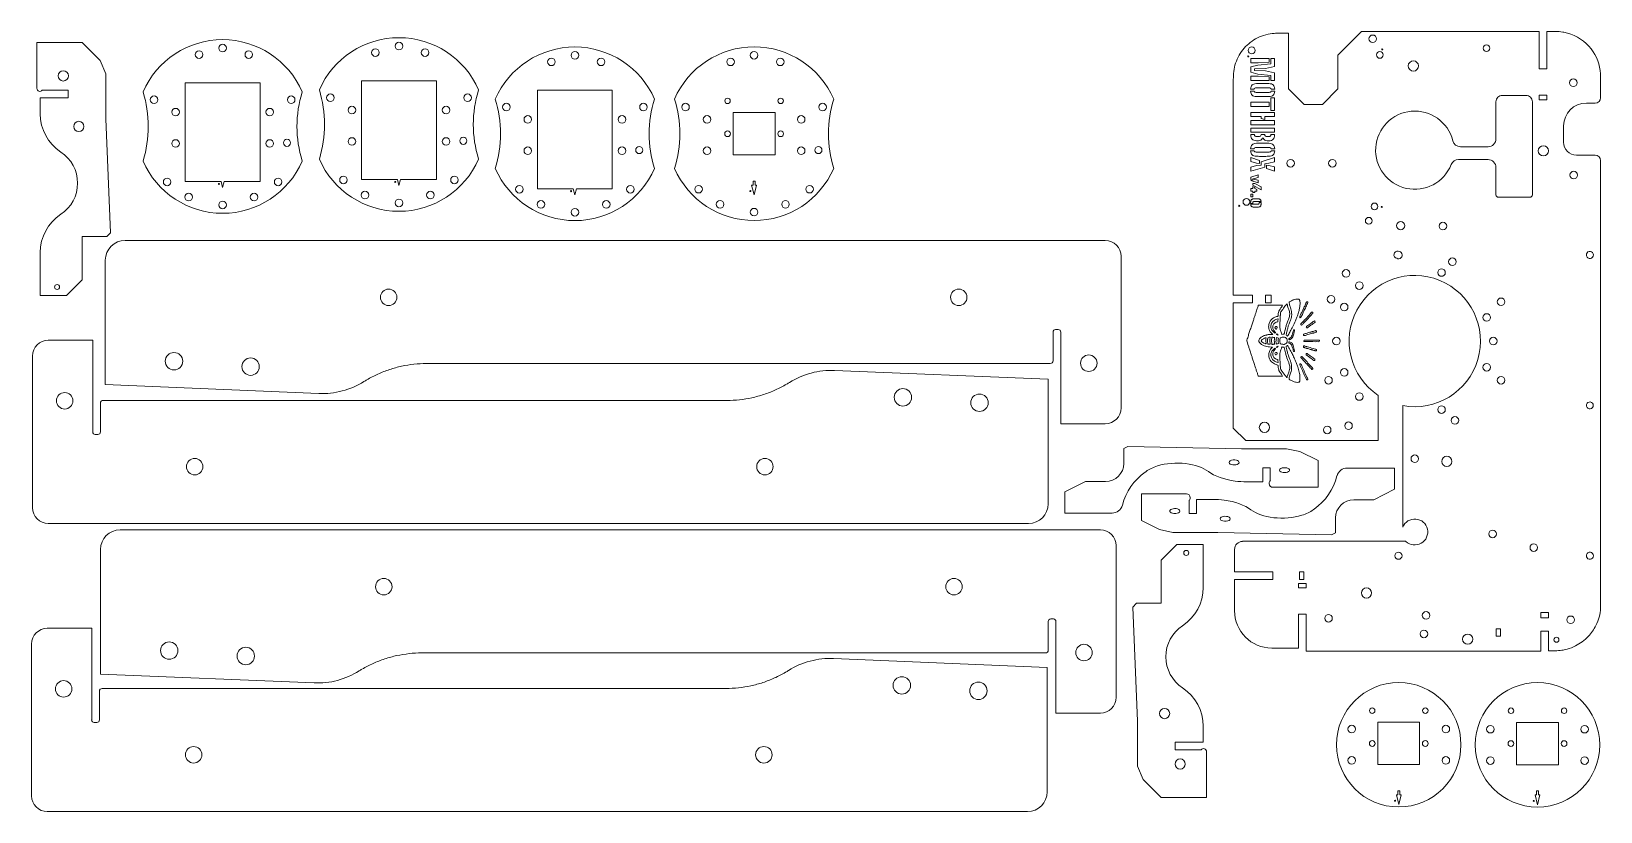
# Model space of a CAD drawing. Header units: inches. Extents: x 0.1 to 23.8, y 0.1 to 11.9.
import ezdxf

# ---------------------------------------------------------------- set-up
doc = ezdxf.new("R2010")
doc.units = ezdxf.units.IN
doc.header["$MEASUREMENT"] = 0
doc.layers.add('CUTOUTS', color=1, linetype='Continuous')
doc.layers.add('PERIMETER', color=5, linetype='Continuous')

msp = doc.modelspace()

# ---------------------------------------------------------------- linework, layer by layer
at = {"layer": 'CUTOUTS', "lineweight": 0}
for p, q in [((18.535, 11), (18.482, 11)), ((18.483, 10.967), (18.536, 10.967)), ((18.846, 11), (18.793, 11)), ((18.794, 10.967), (18.846, 10.967)), ((18.486, 10.315), (18.542, 10.315)), ((18.573, 10.285), (18.597, 10.285)), ((18.64, 10.315), (18.695, 10.315)), ((18.674, 10.262), (18.66, 10.262)), ((18.734, 10.285), (18.76, 10.285)), ((18.757, 10.221), (18.744, 10.221)), ((18.787, 10.315), (18.842, 10.315)), ((18.535, 10.102), (18.482, 10.102)), ((18.483, 10.069), (18.536, 10.069)), ((18.846, 10.102), (18.793, 10.102)), ((18.794, 10.069), (18.846, 10.069)), ((18.484, 9.281), (18.484, 9.285)), ((18.515, 9.279), (18.484, 9.279)), ((18.485, 9.265), (18.563, 9.265)), ((18.515, 9.285), (18.515, 9.281)), ((18.64, 9.306), (18.563, 9.306)), ((18.61, 9.292), (18.641, 9.292)), ((18.641, 9.29), (18.641, 9.285)), ((19.185, 7.836), (19.185, 7.836)), ((18.616, 7.746), (18.964, 7.746)), ((19.252, 7.638), (19.285, 7.707)), ((19.309, 7.538), (19.364, 7.598)), ((19.364, 7.598), (19.402, 7.639)), ((19.144, 7.36), (19.138, 7.339)), ((19.426, 7.5), (19.439, 7.507)), ((18.442, 7.153), (18.435, 7.177)), ((18.454, 7.12), (18.442, 7.153)), ((18.641, 7.212), (18.641, 7.212)), ((18.798, 7.212), (18.797, 7.212)), ((19.298, 7.222), (19.511, 7.222)), ((19.328, 7.123), (19.339, 7.12)), ((18.531, 6.884), (18.519, 6.922)), ((18.543, 6.851), (18.531, 6.884)), ((18.963, 6.679), (18.604, 6.679)), ((19.325, 6.626), (19.291, 6.699)), ((19.305, 6.72), (19.332, 6.663))]:
    msp.add_line(p, q, dxfattribs=at)
for points in [[(18.486, 11.459), (18.762, 11.459), (18.762, 11.404), (18.595, 11.393), (18.486, 11.393)], [(18.842, 11.341), (18.708, 11.311), (18.542, 11.305), (18.542, 11.281), (18.708, 11.275), (18.842, 11.246), (18.842, 11.128), (18.787, 11.128), (18.787, 11.205), (18.591, 11.225), (18.486, 11.254), (18.486, 11.335), (18.591, 11.362), (18.787, 11.381), (18.787, 11.459), (18.842, 11.459)], [(6.227, 9.64), (5.687, 9.64), (5.664, 9.546), (5.64, 9.64), (5.101, 9.64), (5.101, 11.125), (6.227, 11.125)], [(18.762, 11.128), (18.486, 11.128), (18.486, 11.193), (18.595, 11.193), (18.762, 11.183)], [(3.572, 9.61), (3.033, 9.61), (3.009, 9.516), (2.986, 9.61), (2.446, 9.61), (2.446, 11.094), (3.572, 11.094)], [(8.875, 9.5), (8.335, 9.5), (8.312, 9.406), (8.288, 9.5), (7.749, 9.5), (7.749, 10.985), (8.875, 10.985)], [(22.828, 10.906), (22.943, 10.906), (22.943, 10.839), (22.828, 10.839)], [(10.694, 10.647), (11.324, 10.647), (11.324, 10.009), (10.694, 10.009)], [(18.762, 10.739), (18.486, 10.739), (18.486, 10.803), (18.762, 10.803)], [(18.64, 10.558), (18.64, 10.585), (18.486, 10.585), (18.486, 10.648), (18.842, 10.648), (18.842, 10.585), (18.695, 10.585), (18.695, 10.544)], [(18.787, 10.677), (18.787, 10.866), (18.842, 10.866), (18.842, 10.677)], [(18.486, 10.525), (18.842, 10.525), (18.842, 10.461), (18.486, 10.461)], [(18.842, 10.349), (18.486, 10.349), (18.486, 10.412), (18.842, 10.412)], [(18.616, 9.88), (18.573, 9.884), (18.486, 9.908), (18.486, 9.97), (18.616, 9.926)], [(18.842, 9.968), (18.842, 9.906), (18.76, 9.884), (18.697, 9.877), (18.697, 9.826), (18.486, 9.764), (18.486, 9.826), (18.573, 9.85), (18.641, 9.856), (18.641, 9.904)], [(18.599, 9.668), (18.486, 9.638), (18.486, 9.674), (18.599, 9.707)], [(18.842, 9.766), (18.721, 9.804), (18.721, 9.853), (18.76, 9.85), (18.842, 9.828)], [(10.972, 9.554), (10.995, 9.554), (10.995, 9.615), (11.023, 9.615), (11.023, 9.554), (11.046, 9.554), (11.009, 9.407)], [(18.599, 9.629), (18.599, 9.591), (18.486, 9.624), (18.546, 9.64)], [(18.516, 9.504), (18.516, 9.535), (18.547, 9.518), (18.547, 9.505), (18.579, 9.488), (18.579, 9.463), (18.547, 9.463), (18.547, 9.444), (18.516, 9.444), (18.516, 9.463), (18.486, 9.463), (18.486, 9.504)], [(18.64, 9.482), (18.516, 9.551), (18.516, 9.577), (18.545, 9.577), (18.64, 9.527)], [(18.519, 9.42), (18.519, 9.378), (18.486, 9.378), (18.486, 9.42)], [(18.792, 7.783), (18.708, 7.783), (18.708, 7.897), (18.792, 7.897)], [(19.321, 3.556), (19.321, 3.49), (19.206, 3.49), (19.206, 3.556)], [(19.285, 3.73), (19.285, 3.616), (19.218, 3.616), (19.218, 3.73)], [(22.853, 3.038), (22.853, 3.119), (22.967, 3.119), (22.967, 3.038)], [(22.179, 2.875), (22.246, 2.875), (22.246, 2.761), (22.179, 2.761)], [(21.028, 0.829), (20.398, 0.829), (20.398, 1.466), (21.028, 1.466)], [(23.117, 0.827), (22.487, 0.827), (22.487, 1.465), (23.117, 1.465)], [(20.713, 0.226), (20.677, 0.374), (20.7, 0.374), (20.7, 0.435), (20.727, 0.435), (20.727, 0.374), (20.75, 0.374)], [(22.802, 0.225), (22.765, 0.372), (22.788, 0.372), (22.788, 0.433), (22.816, 0.433), (22.816, 0.372), (22.839, 0.372)]]:
    msp.add_lwpolyline(points, close=True, dxfattribs=at)
for points in [[(21.642, 10.132), (22.057, 10.132, 0.414214), (22.177, 10.252), (22.177, 10.809, -0.414214), (22.274, 10.905), (22.628, 10.905, -0.414214), (22.725, 10.809), (22.725, 9.408, -0.414214), (22.687, 9.371), (22.215, 9.371, -0.414214), (22.177, 9.408), (22.177, 9.819, 0.414214), (22.057, 9.939), (21.614, 9.939, 0.3075), (21.502, 9.863, -6.374203), (21.526, 10.223, 0.344158)], [(20.682, 8.452, 1.306643), (20.706, 8.559, 0.977542)], [(23.539, 8.488), (23.539, 8.517, -7.28011)], [(23.539, 6.224), (23.539, 6.252, -7.28011)], [(23.539, 3.959), (23.539, 3.988, -7.28011)]]:
    msp.add_lwpolyline(points, format="xyb", close=True, dxfattribs=at)
for centre, radius in [((20.322, 11.757), 0.0571), ((2.655, 11.519), 0.0571), ((3.009, 11.618), 0.0571), ((3.403, 11.519), 0.0571), ((5.309, 11.55), 0.0571), ((5.664, 11.648), 0.0571), ((6.057, 11.55), 0.0571), ((18.5, 11.583), 0.0512), ((20.464, 11.598), 0.00787), ((22.034, 11.616), 0.0512), ((7.958, 11.41), 0.0571), ((8.312, 11.508), 0.0571), ((8.706, 11.41), 0.0571), ((10.655, 11.41), 0.0571), ((11.009, 11.509), 0.0571), ((11.403, 11.41), 0.0571), ((18.447, 11.492), 0.00787), ((20.428, 11.515), 0.0512), ((20.933, 11.348), 0.0768), ((0.611, 11.198), 0.0768), ((23.341, 11.095), 0.0571), ((1.977, 10.839), 0.0571), ((4.041, 10.839), 0.0571), ((4.632, 10.869), 0.0571), ((6.696, 10.869), 0.0571), ((2.301, 10.653), 0.0571), ((3.718, 10.653), 0.0571), ((4.955, 10.684), 0.0571), ((6.372, 10.684), 0.0571), ((7.28, 10.729), 0.0571), ((9.344, 10.729), 0.0571), ((9.977, 10.73), 0.0571), ((10.61, 10.822), 0.0413), ((11.409, 10.822), 0.0413), ((12.041, 10.73), 0.0571), ((0.844, 10.438), 0.0768), ((7.603, 10.544), 0.0571), ((9.021, 10.544), 0.0571), ((10.301, 10.544), 0.0571), ((11.718, 10.544), 0.0571), ((2.301, 10.181), 0.0571), ((3.718, 10.181), 0.0571), ((3.978, 10.191), 0.0531), ((4.955, 10.211), 0.0571), ((6.372, 10.211), 0.0571), ((6.632, 10.221), 0.0531), ((10.61, 10.328), 0.0433), ((11.409, 10.328), 0.0433), ((7.603, 10.071), 0.0571), ((9.021, 10.071), 0.0571), ((9.28, 10.081), 0.0531), ((10.301, 10.072), 0.0571), ((11.718, 10.072), 0.0571), ((11.978, 10.081), 0.0531), ((19.085, 9.883), 0.0571), ((19.715, 9.883), 0.0571), ((22.89, 10.07), 0.0768), ((4.828, 9.632), 0.0571), ((6.499, 9.632), 0.0571), ((23.348, 9.706), 0.0571), ((2.174, 9.602), 0.0571), ((2.953, 9.573), 0.00787), ((3.845, 9.602), 0.0571), ((5.152, 9.404), 0.0571), ((5.607, 9.603), 0.00787), ((6.136, 9.404), 0.0571), ((7.477, 9.492), 0.0571), ((8.255, 9.463), 0.00787), ((9.147, 9.492), 0.0571), ((10.174, 9.493), 0.0571), ((10.953, 9.464), 0.00787), ((11.844, 9.493), 0.0571), ((2.498, 9.374), 0.0571), ((3.009, 9.256), 0.0571), ((3.482, 9.374), 0.0571), ((5.664, 9.286), 0.0571), ((7.8, 9.264), 0.0571), ((8.784, 9.264), 0.0571), ((10.497, 9.265), 0.0571), ((11.482, 9.265), 0.0571), ((18.312, 9.242), 0.00787), ((18.42, 9.301), 0.0512), ((20.348, 9.233), 0.0512), ((20.458, 9.226), 0.00787), ((8.312, 9.146), 0.0571), ((11.009, 9.147), 0.0571), ((20.262, 9.017), 0.0512), ((20.742, 8.944), 0.063), ((21.379, 8.937), 0.0571), ((19.92, 8.225), 0.0571), ((21.357, 8.238), 0.0571), ((21.52, 8.401), 0.0571), ((0.517, 8.02), 0.0374), ((20.12, 8.041), 0.0571), ((5.508, 7.865), 0.124), ((14.09, 7.865), 0.124), ((19.695, 7.836), 0.0571), ((22.254, 7.797), 0.0571), ((19.892, 7.718), 0.0571), ((22.038, 7.561), 0.0571), ((19.774, 7.206), 0.0571), ((22.136, 7.206), 0.0571), ((2.277, 6.903), 0.131), ((3.43, 6.821), 0.131), ((16.047, 6.873), 0.124), ((22.038, 6.812), 0.0571), ((19.656, 6.616), 0.0571), ((19.892, 6.734), 0.0571), ((22.254, 6.616), 0.0571), ((0.632, 6.307), 0.124), ((13.249, 6.359), 0.131), ((14.402, 6.277), 0.131), ((20.12, 6.371), 0.0571), ((21.357, 6.174), 0.0571), ((18.691, 5.907), 0.0768), ((19.636, 5.868), 0.0571), ((19.957, 5.932), 0.0571), ((21.559, 6.011), 0.0571), ((2.589, 5.315), 0.124), ((11.172, 5.315), 0.124), ((20.955, 5.435), 0.0571), ((21.436, 5.395), 0.0768), ((22.126, 4.302), 0.0571), ((17.515, 4.016), 0.0374), ((20.709, 3.973), 0.0531), ((22.746, 4.096), 0.0571), ((5.435, 3.508), 0.124), ((14.018, 3.508), 0.124), ((20.228, 3.413), 0.0768), ((19.656, 3.033), 0.0571), ((21.125, 3.075), 0.0571), ((21.093, 2.797), 0.0571), ((23.301, 3.009), 0.0571), ((2.205, 2.546), 0.131), ((15.975, 2.516), 0.124), ((21.751, 2.718), 0.0768), ((23.087, 2.709), 0.0374), ((3.358, 2.464), 0.131), ((13.233, 2.022), 0.131), ((0.616, 1.969), 0.124), ((14.386, 1.94), 0.131), ((17.189, 1.597), 0.0768), ((20.314, 1.642), 0.0413), ((21.113, 1.642), 0.0413), ((22.402, 1.64), 0.0413), ((23.202, 1.64), 0.0413), ((20.005, 1.364), 0.0571), ((21.422, 1.364), 0.0571), ((22.093, 1.362), 0.0571), ((23.511, 1.362), 0.0571), ((20.314, 1.147), 0.0433), ((21.113, 1.147), 0.0433), ((22.402, 1.146), 0.0433), ((23.202, 1.146), 0.0433), ((2.573, 0.977), 0.124), ((11.156, 0.977), 0.124), ((20.005, 0.892), 0.0571), ((21.422, 0.892), 0.0571), ((22.093, 0.89), 0.0571), ((23.511, 0.89), 0.0571), ((17.422, 0.838), 0.0768), ((20.657, 0.284), 0.00787), ((22.745, 0.282), 0.00787)]:
    msp.add_circle(centre, radius, dxfattribs=at)
for centre, start, end in [((18.598, 7.745), 336.8012, 342.8311), ((18.858, 7.336), 153.6864, 157.6199), ((18.639, 7.213), 323.1679, 326.9295)]:
    msp.add_arc(centre, 0.00197, start, end, dxfattribs=at)
for points in [[(18.482, 11), (18.484, 11.029), (18.492, 11.049), (18.505, 11.062)], [(18.506, 10.908), (18.493, 10.921), (18.485, 10.94), (18.483, 10.967)], [(18.505, 11.062), (18.519, 11.074), (18.54, 11.082), (18.57, 11.082)], [(18.571, 10.888), (18.541, 10.889), (18.52, 10.896), (18.506, 10.908)], [(18.545, 11.013), (18.54, 11.01), (18.537, 11.006), (18.535, 11)], [(18.536, 10.967), (18.538, 10.962), (18.541, 10.958), (18.546, 10.955)], [(18.566, 11.018), (18.558, 11.018), (18.551, 11.016), (18.545, 11.013)], [(18.546, 10.955), (18.551, 10.952), (18.558, 10.95), (18.567, 10.95)], [(18.615, 11.019), (18.599, 11.019), (18.583, 11.018), (18.566, 11.018)], [(18.567, 10.95), (18.583, 10.949), (18.6, 10.949), (18.616, 10.948)], [(18.664, 11.02), (18.648, 11.02), (18.632, 11.02), (18.615, 11.019)], [(18.616, 10.948), (18.632, 10.948), (18.649, 10.948), (18.665, 10.948)], [(18.664, 11.083), (18.679, 11.083), (18.695, 11.083), (18.71, 11.083)], [(18.713, 11.019), (18.697, 11.02), (18.68, 11.02), (18.664, 11.02)], [(18.711, 10.886), (18.695, 10.886), (18.68, 10.886), (18.665, 10.886)], [(18.71, 11.083), (18.726, 11.083), (18.742, 11.082), (18.759, 11.082)], [(18.762, 11.018), (18.746, 11.018), (18.729, 11.019), (18.713, 11.019)], [(18.759, 11.082), (18.789, 11.082), (18.81, 11.075), (18.824, 11.062)], [(18.783, 11.013), (18.778, 11.016), (18.771, 11.018), (18.762, 11.018)], [(18.763, 10.95), (18.771, 10.951), (18.778, 10.952), (18.783, 10.955)], [(18.793, 11), (18.791, 11.006), (18.787, 11.01), (18.783, 11.013)], [(18.783, 10.955), (18.788, 10.958), (18.792, 10.962), (18.794, 10.967)], [(18.846, 10.967), (18.844, 10.94), (18.836, 10.921), (18.823, 10.908)], [(18.824, 11.062), (18.837, 11.049), (18.845, 11.029), (18.846, 11)], [(18.482, 10.102), (18.484, 10.131), (18.492, 10.151), (18.505, 10.163)], [(18.507, 10.245), (18.494, 10.259), (18.487, 10.282), (18.486, 10.315)], [(18.505, 10.163), (18.519, 10.176), (18.54, 10.183), (18.57, 10.184)], [(18.597, 10.285), (18.612, 10.285), (18.623, 10.287), (18.63, 10.292)], [(18.63, 10.292), (18.636, 10.297), (18.64, 10.305), (18.64, 10.315)], [(18.664, 10.185), (18.679, 10.185), (18.695, 10.184), (18.71, 10.184)], [(18.695, 10.315), (18.696, 10.305), (18.699, 10.298), (18.706, 10.293)], [(18.706, 10.293), (18.713, 10.288), (18.722, 10.285), (18.734, 10.285)], [(18.71, 10.184), (18.726, 10.184), (18.742, 10.184), (18.759, 10.184)], [(18.823, 10.244), (18.809, 10.229), (18.788, 10.221), (18.757, 10.221)], [(18.759, 10.184), (18.789, 10.183), (18.81, 10.176), (18.824, 10.163)], [(18.842, 10.315), (18.842, 10.282), (18.835, 10.258), (18.823, 10.244)], [(18.824, 10.163), (18.837, 10.151), (18.845, 10.131), (18.846, 10.102)], [(18.506, 10.01), (18.493, 10.022), (18.485, 10.041), (18.483, 10.069)], [(18.571, 9.989), (18.541, 9.99), (18.52, 9.997), (18.506, 10.01)], [(18.545, 10.115), (18.54, 10.112), (18.537, 10.107), (18.535, 10.102)], [(18.536, 10.069), (18.538, 10.063), (18.541, 10.059), (18.546, 10.056)], [(18.566, 10.119), (18.558, 10.119), (18.551, 10.118), (18.545, 10.115)], [(18.546, 10.056), (18.551, 10.053), (18.558, 10.052), (18.567, 10.052)], [(18.615, 10.121), (18.599, 10.12), (18.583, 10.12), (18.566, 10.119)], [(18.664, 10.121), (18.648, 10.121), (18.632, 10.121), (18.615, 10.121)], [(18.616, 10.05), (18.632, 10.049), (18.649, 10.049), (18.665, 10.049)], [(18.713, 10.121), (18.697, 10.121), (18.68, 10.121), (18.664, 10.121)], [(18.762, 10.119), (18.746, 10.12), (18.729, 10.12), (18.713, 10.121)], [(18.783, 10.115), (18.778, 10.118), (18.771, 10.119), (18.762, 10.119)], [(18.763, 10.052), (18.771, 10.052), (18.778, 10.053), (18.783, 10.056)], [(18.793, 10.102), (18.791, 10.108), (18.787, 10.112), (18.783, 10.115)], [(18.783, 10.056), (18.788, 10.059), (18.792, 10.063), (18.794, 10.069)], [(18.846, 10.069), (18.844, 10.042), (18.836, 10.022), (18.823, 10.01)], [(18.484, 9.279), (18.484, 9.28), (18.484, 9.28), (18.484, 9.281)], [(18.641, 9.292), (18.641, 9.291), (18.641, 9.291), (18.641, 9.29)], [(19.062, 7.788), (19.063, 7.79), (19.066, 7.794), (19.068, 7.796)], [(19.068, 7.796), (19.083, 7.804), (19.097, 7.812), (19.112, 7.82)], [(19.218, 7.831), (19.22, 7.826), (19.222, 7.821), (19.223, 7.815)], [(19.223, 7.815), (19.224, 7.806), (19.226, 7.797), (19.227, 7.787)], [(19.334, 7.799), (19.336, 7.799), (19.339, 7.798), (19.342, 7.796)], [(19.342, 7.796), (19.345, 7.794), (19.346, 7.792), (19.345, 7.788)], [(18.872, 7.575), (18.857, 7.569), (18.841, 7.564), (18.827, 7.555)], [(18.887, 7.578), (18.881, 7.578), (18.877, 7.576), (18.872, 7.575)], [(18.903, 7.637), (18.901, 7.625), (18.898, 7.613), (18.896, 7.601)], [(18.927, 7.526), (18.928, 7.545), (18.928, 7.565), (18.929, 7.584)], [(18.931, 7.616), (18.933, 7.636), (18.942, 7.653), (18.955, 7.668)], [(18.931, 7.598), (18.931, 7.604), (18.931, 7.61), (18.931, 7.616)], [(18.957, 7.732), (18.951, 7.723), (18.946, 7.713), (18.94, 7.704)], [(18.955, 7.668), (18.963, 7.678), (18.971, 7.688), (18.977, 7.699)], [(19.068, 7.578), (19.066, 7.566), (19.063, 7.555), (19.059, 7.544)], [(19.09, 7.689), (19.087, 7.701), (19.082, 7.713), (19.078, 7.725)], [(19.345, 7.788), (19.34, 7.777), (19.335, 7.766), (19.331, 7.756)], [(18.459, 7.318), (18.465, 7.338), (18.472, 7.359), (18.479, 7.379)], [(18.755, 7.421), (18.755, 7.411), (18.758, 7.401), (18.759, 7.392)], [(18.827, 7.555), (18.801, 7.537), (18.78, 7.514), (18.768, 7.485)], [(18.789, 7.404), (18.787, 7.414), (18.787, 7.424), (18.788, 7.435)], [(18.788, 7.435), (18.789, 7.444), (18.792, 7.453), (18.795, 7.463)], [(18.804, 7.371), (18.797, 7.381), (18.793, 7.392), (18.789, 7.404)], [(18.798, 7.324), (18.803, 7.319), (18.808, 7.314), (18.813, 7.309)], [(18.85, 7.323), (18.832, 7.338), (18.818, 7.354), (18.804, 7.371)], [(18.855, 7.34), (18.856, 7.339), (18.856, 7.337), (18.856, 7.337)], [(18.859, 7.424), (18.868, 7.429), (18.876, 7.426), (18.881, 7.417)], [(18.881, 7.417), (18.882, 7.414), (18.882, 7.409), (18.883, 7.405)], [(18.927, 7.391), (18.925, 7.401), (18.924, 7.411), (18.923, 7.421)], [(18.953, 7.306), (18.948, 7.317), (18.945, 7.328), (18.941, 7.339)], [(19.014, 7.416), (19.012, 7.408), (19.009, 7.399), (19.008, 7.391)], [(19.021, 7.316), (19.023, 7.325), (19.025, 7.334), (19.028, 7.343)], [(19.055, 7.447), (19.059, 7.459), (19.064, 7.47), (19.068, 7.482)], [(19.107, 7.293), (19.112, 7.307), (19.115, 7.321), (19.119, 7.335)], [(19.14, 7.375), (19.142, 7.374), (19.145, 7.37), (19.146, 7.366)], [(19.35, 7.548), (19.33, 7.527), (19.31, 7.506), (19.29, 7.485)], [(19.372, 7.432), (19.361, 7.424), (19.35, 7.415), (19.339, 7.407)], [(19.446, 7.483), (19.421, 7.466), (19.397, 7.449), (19.372, 7.432)], [(19.389, 7.472), (19.402, 7.481), (19.414, 7.491), (19.426, 7.5)], [(19.399, 7.344), (19.403, 7.345), (19.407, 7.346), (19.41, 7.348)], [(19.439, 7.33), (19.435, 7.329), (19.432, 7.328), (19.428, 7.327)], [(19.439, 7.507), (19.443, 7.509), (19.445, 7.509), (19.449, 7.506)], [(19.455, 7.335), (19.45, 7.333), (19.445, 7.332), (19.439, 7.33)], [(19.449, 7.506), (19.457, 7.497), (19.452, 7.488), (19.446, 7.483)], [(19.448, 7.358), (19.452, 7.359), (19.455, 7.361), (19.46, 7.362)], [(19.472, 7.341), (19.467, 7.339), (19.461, 7.337), (19.455, 7.335)], [(19.467, 7.364), (19.471, 7.363), (19.477, 7.359), (19.477, 7.356)], [(19.477, 7.356), (19.478, 7.35), (19.476, 7.343), (19.472, 7.341)], [(18.425, 7.209), (18.424, 7.212), (18.425, 7.216), (18.426, 7.219)], [(18.426, 7.219), (18.43, 7.232), (18.435, 7.244), (18.439, 7.257)], [(18.439, 7.257), (18.446, 7.277), (18.452, 7.298), (18.459, 7.318)], [(18.641, 7.212), (18.65, 7.225), (18.662, 7.235), (18.676, 7.242)], [(18.641, 7.209), (18.641, 7.209), (18.641, 7.212), (18.641, 7.212)], [(18.721, 7.297), (18.705, 7.295), (18.69, 7.289), (18.676, 7.283)], [(18.712, 7.216), (18.711, 7.214), (18.711, 7.212), (18.712, 7.211)], [(18.717, 7.255), (18.716, 7.242), (18.713, 7.229), (18.712, 7.216)], [(18.718, 7.166), (18.718, 7.166), (18.717, 7.166), (18.714, 7.166)], [(18.718, 7.169), (18.718, 7.167), (18.718, 7.166), (18.718, 7.166)], [(18.735, 7.3), (18.731, 7.299), (18.726, 7.298), (18.721, 7.297)], [(18.737, 7.223), (18.739, 7.229), (18.74, 7.236), (18.741, 7.242)], [(18.741, 7.242), (18.742, 7.249), (18.744, 7.255), (18.746, 7.26)], [(18.792, 7.092), (18.781, 7.08), (18.772, 7.066), (18.766, 7.05)], [(18.776, 7.178), (18.777, 7.171), (18.778, 7.165), (18.779, 7.158)], [(18.813, 7.115), (18.806, 7.107), (18.799, 7.1), (18.792, 7.092)], [(18.797, 7.212), (18.799, 7.222), (18.801, 7.233), (18.802, 7.243)], [(18.805, 7.053), (18.818, 7.071), (18.833, 7.087), (18.85, 7.101)], [(18.825, 7.157), (18.821, 7.157), (18.816, 7.156), (18.812, 7.155)], [(18.844, 7.159), (18.838, 7.159), (18.832, 7.158), (18.825, 7.157)], [(18.841, 7.228), (18.84, 7.217), (18.84, 7.206), (18.841, 7.195)], [(18.845, 7.259), (18.843, 7.25), (18.842, 7.242), (18.841, 7.234)], [(18.841, 7.234), (18.841, 7.232), (18.841, 7.229), (18.841, 7.228)], [(18.85, 7.101), (18.853, 7.096), (18.855, 7.092), (18.857, 7.087)], [(18.857, 7.087), (18.857, 7.087), (18.856, 7.085), (18.856, 7.085)], [(18.865, 7.199), (18.866, 7.21), (18.865, 7.221), (18.866, 7.232)], [(18.871, 7.164), (18.869, 7.176), (18.865, 7.187), (18.865, 7.199)], [(18.866, 7.232), (18.866, 7.238), (18.869, 7.245), (18.871, 7.252)], [(18.871, 7.252), (18.871, 7.254), (18.872, 7.256), (18.873, 7.258)], [(18.872, 7.304), (18.873, 7.308), (18.875, 7.312), (18.877, 7.316)], [(18.897, 7.295), (18.888, 7.298), (18.88, 7.301), (18.872, 7.304)], [(18.877, 7.107), (18.875, 7.111), (18.873, 7.115), (18.872, 7.119)], [(18.873, 7.258), (18.883, 7.256), (18.893, 7.254), (18.902, 7.252)], [(18.897, 7.128), (18.891, 7.121), (18.884, 7.114), (18.877, 7.107)], [(18.902, 7.252), (18.9, 7.237), (18.899, 7.223), (18.899, 7.209)], [(18.899, 7.209), (18.899, 7.198), (18.901, 7.187), (18.903, 7.176)], [(18.922, 7.218), (18.923, 7.227), (18.925, 7.236), (18.927, 7.246)], [(18.939, 7.163), (18.934, 7.163), (18.931, 7.163), (18.93, 7.168)], [(18.954, 7.303), (18.954, 7.303), (18.953, 7.304), (18.953, 7.306)], [(18.995, 7.157), (18.99, 7.156), (18.985, 7.155), (18.979, 7.154)], [(18.992, 7.265), (19.002, 7.263), (19.011, 7.259), (19.019, 7.251)], [(19.022, 7.098), (19.021, 7.106), (19.019, 7.114), (19.017, 7.123)], [(19.036, 7.281), (19.031, 7.286), (19.025, 7.29), (19.02, 7.294)], [(19.027, 7.08), (19.025, 7.086), (19.024, 7.092), (19.022, 7.098)], [(19.037, 7.28), (19.037, 7.28), (19.037, 7.281), (19.036, 7.281)], [(19.041, 7.14), (19.054, 7.116), (19.067, 7.093), (19.08, 7.069)], [(19.061, 7.191), (19.062, 7.196), (19.062, 7.195), (19.068, 7.195)], [(19.067, 7.247), (19.087, 7.257), (19.101, 7.272), (19.107, 7.293)], [(19.068, 7.195), (19.087, 7.193), (19.1, 7.181), (19.11, 7.167)], [(19.11, 7.167), (19.116, 7.159), (19.121, 7.149), (19.124, 7.139)], [(19.283, 7.111), (19.278, 7.114), (19.277, 7.116), (19.277, 7.122)], [(19.293, 7.107), (19.289, 7.109), (19.286, 7.109), (19.283, 7.111)], [(19.307, 7.292), (19.3, 7.291), (19.293, 7.289), (19.286, 7.289)], [(19.306, 7.103), (19.302, 7.104), (19.297, 7.106), (19.293, 7.107)], [(19.454, 7.197), (19.407, 7.198), (19.36, 7.198), (19.313, 7.198)], [(19.339, 7.12), (19.353, 7.116), (19.367, 7.111), (19.381, 7.107)], [(19.381, 7.107), (19.395, 7.103), (19.409, 7.1), (19.423, 7.096)], [(19.423, 7.096), (19.434, 7.092), (19.445, 7.088), (19.457, 7.085)], [(18.48, 7.038), (18.477, 7.048), (18.474, 7.059), (18.47, 7.069)], [(18.766, 7.05), (18.762, 7.04), (18.76, 7.029), (18.758, 7.019)], [(18.789, 6.99), (18.788, 7), (18.787, 7.01), (18.79, 7.02)], [(18.796, 6.961), (18.793, 6.971), (18.789, 6.98), (18.789, 6.99)], [(18.79, 7.02), (18.794, 7.032), (18.798, 7.044), (18.805, 7.053)], [(18.823, 6.92), (18.81, 6.931), (18.801, 6.945), (18.796, 6.961)], [(18.819, 7.027), (18.815, 7.011), (18.818, 6.995), (18.823, 6.98)], [(18.843, 7.071), (18.831, 7.058), (18.823, 7.045), (18.819, 7.027)], [(18.863, 6.892), (18.848, 6.898), (18.835, 6.908), (18.823, 6.92)], [(18.856, 7.085), (18.852, 7.08), (18.847, 7.075), (18.843, 7.071)], [(18.87, 6.997), (18.866, 6.996), (18.862, 6.996), (18.858, 7)], [(18.893, 6.885), (18.882, 6.885), (18.873, 6.888), (18.863, 6.892)], [(18.866, 6.851), (18.875, 6.848), (18.883, 6.847), (18.891, 6.845)], [(18.883, 7.016), (18.883, 7.007), (18.878, 7.001), (18.87, 6.997)], [(18.922, 6.976), (18.923, 6.99), (18.923, 7.005), (18.925, 7.019)], [(18.923, 6.955), (18.922, 6.962), (18.922, 6.969), (18.922, 6.976)], [(19.023, 6.972), (19.026, 6.961), (19.029, 6.95), (19.033, 6.94)], [(19.033, 7.056), (19.031, 7.064), (19.029, 7.072), (19.027, 7.08)], [(19.08, 7.069), (19.092, 7.047), (19.104, 7.024), (19.115, 7.002)], [(19.223, 6.847), (19.222, 6.849), (19.222, 6.852), (19.222, 6.855)], [(19.238, 6.964), (19.239, 6.968), (19.243, 6.973), (19.247, 6.975)], [(19.368, 6.994), (19.386, 6.98), (19.405, 6.967), (19.423, 6.953)], [(19.394, 7.078), (19.386, 7.08), (19.378, 7.083), (19.37, 7.085)], [(19.434, 6.914), (19.426, 6.921), (19.418, 6.927), (19.41, 6.933)], [(19.448, 7.062), (19.438, 7.065), (19.429, 7.067), (19.419, 7.07)], [(19.448, 6.914), (19.444, 6.91), (19.439, 6.91), (19.434, 6.914)], [(19.457, 7.085), (19.463, 7.084), (19.469, 7.083), (19.473, 7.079)], [(18.604, 6.679), (18.599, 6.679), (18.598, 6.68), (18.597, 6.684)], [(18.947, 6.762), (18.941, 6.771), (18.935, 6.781), (18.934, 6.793)], [(19.018, 6.671), (19.01, 6.681), (19, 6.691), (18.992, 6.702)], [(19.03, 6.658), (19.026, 6.662), (19.022, 6.666), (19.018, 6.671)], [(19.032, 6.657), (19.032, 6.657), (19.031, 6.657), (19.03, 6.658)], [(19.062, 6.631), (19.062, 6.631), (19.062, 6.632), (19.062, 6.633)], [(19.073, 6.811), (19.072, 6.799), (19.072, 6.788), (19.07, 6.778)], [(19.244, 6.801), (19.237, 6.817), (19.23, 6.832), (19.223, 6.847)], [(19.225, 6.669), (19.225, 6.665), (19.226, 6.661), (19.226, 6.658)], [(19.262, 6.764), (19.256, 6.776), (19.25, 6.789), (19.244, 6.801)], [(19.291, 6.699), (19.282, 6.72), (19.272, 6.742), (19.262, 6.764)], [(19.332, 6.663), (19.337, 6.653), (19.34, 6.644), (19.345, 6.635)], [(19.212, 6.587), (19.204, 6.585), (19.196, 6.584), (19.188, 6.584)]]:
    msp.add_open_spline(points, degree=3, dxfattribs=at)
for points, knots in [([(18.57, 11.082), (18.587, 11.082), (18.604, 11.083), (18.619, 11.083), (18.619, 11.083), (18.619, 11.083), (18.619, 11.083)], [-1, -1, -1, -1, 0, 0, 0, 0.000437, 0.000437, 0.000437, 0.000437]), ([(18.619, 11.083), (18.619, 11.083), (18.619, 11.083), (18.619, 11.083), (18.634, 11.083), (18.649, 11.083), (18.664, 11.083)], [-1.000437, -1.000437, -1.000437, -1.000437, -1, -1, -1, 0, 0, 0, 0]), ([(18.665, 10.886), (18.65, 10.886), (18.634, 10.886), (18.619, 10.886), (18.619, 10.886), (18.619, 10.886), (18.619, 10.886)], [-1, -1, -1, -1, 0, 0, 0, 0.000009, 0.000009, 0.000009, 0.000009]), ([(18.665, 10.948), (18.681, 10.948), (18.697, 10.948), (18.714, 10.948), (18.714, 10.948), (18.714, 10.948), (18.714, 10.948)], [-1, -1, -1, -1, 0, 0, 0, 0.000388, 0.000388, 0.000388, 0.000388]), ([(18.823, 10.908), (18.81, 10.896), (18.788, 10.889), (18.759, 10.888), (18.759, 10.888), (18.759, 10.888), (18.759, 10.888)], [-1, -1, -1, -1, 0, 0, 0, 0.00006, 0.00006, 0.00006, 0.00006]), ([(18.572, 10.222), (18.572, 10.222), (18.572, 10.222), (18.572, 10.222), (18.541, 10.223), (18.52, 10.231), (18.507, 10.245)], [-1.000197, -1.000197, -1.000197, -1.000197, -1, -1, -1, 0, 0, 0, 0]), ([(18.542, 10.315), (18.542, 10.305), (18.545, 10.298), (18.55, 10.293), (18.55, 10.293), (18.55, 10.293), (18.55, 10.293)], [-0.9442219, -0.9442219, -0.9442219, -0.9442219, 0, 0, 0, 0.0014049, 0.0014049, 0.0014049, 0.0014049]), ([(18.55, 10.293), (18.55, 10.293), (18.55, 10.293), (18.55, 10.293), (18.556, 10.288), (18.563, 10.285), (18.573, 10.285)], [-1.001362, -1.001362, -1.001362, -1.001362, -1, -1, -1, 0, 0, 0, 0]), ([(18.57, 10.184), (18.587, 10.184), (18.604, 10.184), (18.619, 10.184), (18.619, 10.184), (18.619, 10.184), (18.619, 10.184)], [-1, -1, -1, -1, 0, 0, 0, 0.000437, 0.000437, 0.000437, 0.000437]), ([(18.639, 10.232), (18.629, 10.226), (18.617, 10.222), (18.6, 10.222), (18.6, 10.222), (18.6, 10.222), (18.6, 10.222)], [-0.9989368, -0.9989368, -0.9989368, -0.9989368, 0, 0, 0, 0.0008533, 0.0008533, 0.0008533, 0.0008533]), ([(18.619, 10.184), (18.619, 10.184), (18.619, 10.184), (18.619, 10.184), (18.634, 10.185), (18.649, 10.185), (18.664, 10.185)], [-1.000437, -1.000437, -1.000437, -1.000437, -1, -1, -1, 0, 0, 0, 0]), ([(18.66, 10.262), (18.66, 10.262), (18.66, 10.261), (18.66, 10.261), (18.655, 10.248), (18.648, 10.238), (18.639, 10.232)], [-1.032323, -1.032323, -1.032323, -1.032323, -1, -1, -1, -0.001074, -0.001074, -0.001074, -0.001074]), ([(18.695, 10.232), (18.686, 10.239), (18.679, 10.248), (18.674, 10.261), (18.674, 10.261), (18.674, 10.262), (18.674, 10.262)], [-0.999346, -0.999346, -0.999346, -0.999346, 0, 0, 0, 0.033714, 0.033714, 0.033714, 0.033714]), ([(18.733, 10.222), (18.733, 10.222), (18.733, 10.222), (18.733, 10.222), (18.717, 10.223), (18.704, 10.226), (18.695, 10.232)], [-1.0005139, -1.0005139, -1.0005139, -1.0005139, -1, -1, -1, -0.0006644, -0.0006644, -0.0006644, -0.0006644]), ([(18.744, 10.221), (18.741, 10.221), (18.737, 10.221), (18.733, 10.222), (18.733, 10.222), (18.733, 10.222), (18.733, 10.222)], [-1, -1, -1, -1, 0, 0, 0, 0.002223, 0.002223, 0.002223, 0.002223]), ([(18.76, 10.285), (18.769, 10.285), (18.775, 10.288), (18.78, 10.293), (18.78, 10.293), (18.78, 10.293), (18.78, 10.293)], [-1, -1, -1, -1, 0, 0, 0, 0.001477, 0.001477, 0.001477, 0.001477]), ([(18.78, 10.293), (18.78, 10.293), (18.78, 10.293), (18.78, 10.293), (18.785, 10.299), (18.787, 10.306), (18.787, 10.315)], [-1.001426, -1.001426, -1.001426, -1.001426, -1, -1, -1, -0.0577216, -0.0577216, -0.0577216, -0.0577216]), ([(18.619, 9.987), (18.619, 9.987), (18.619, 9.987), (18.619, 9.987), (18.604, 9.988), (18.588, 9.988), (18.571, 9.989)], [-1.000009, -1.000009, -1.000009, -1.000009, -1, -1, -1, 0, 0, 0, 0]), ([(18.665, 10.049), (18.681, 10.049), (18.697, 10.049), (18.714, 10.05), (18.714, 10.05), (18.714, 10.05), (18.714, 10.05)], [-1, -1, -1, -1, 0, 0, 0, 0.000388, 0.000388, 0.000388, 0.000388]), ([(18.759, 9.989), (18.759, 9.989), (18.759, 9.989), (18.759, 9.989), (18.742, 9.988), (18.726, 9.988), (18.711, 9.987)], [-1.000106, -1.000106, -1.000106, -1.000106, -1, -1, -1, -0.000036, -0.000036, -0.000036, -0.000036]), ([(18.714, 10.05), (18.714, 10.05), (18.714, 10.05), (18.714, 10.05), (18.73, 10.05), (18.746, 10.051), (18.763, 10.052)], [-1.000388, -1.000388, -1.000388, -1.000388, -1, -1, -1, 0, 0, 0, 0]), ([(18.823, 10.01), (18.81, 9.997), (18.788, 9.99), (18.759, 9.989), (18.759, 9.989), (18.759, 9.989), (18.759, 9.989)], [-1, -1, -1, -1, 0, 0, 0, 0.00006, 0.00006, 0.00006, 0.00006]), ([(18.484, 9.285), (18.484, 9.293), (18.484, 9.3), (18.485, 9.306), (18.486, 9.312), (18.487, 9.317), (18.488, 9.322)], [0, 0, 0, 0, 0.05376661, 0.05376661, 0.05376661, 0.09434726, 0.09434726, 0.09434726, 0.09434726]), ([(18.491, 9.242), (18.489, 9.246), (18.488, 9.249), (18.487, 9.253), (18.486, 9.257), (18.485, 9.261), (18.485, 9.265)], [0.0004274, 0.0004274, 0.0004274, 0.0004274, 0.0306174, 0.0306174, 0.0306174, 0.06386066, 0.06386066, 0.06386066, 0.06386066]), ([(18.488, 9.322), (18.49, 9.326), (18.491, 9.33), (18.493, 9.333), (18.495, 9.335), (18.498, 9.338), (18.501, 9.34)], [0.00032075, 0.00032075, 0.00032075, 0.00032075, 0.03202364, 0.03202364, 0.03202364, 0.06021361, 0.06021361, 0.06021361, 0.06021361]), ([(18.505, 9.229), (18.502, 9.23), (18.499, 9.232), (18.497, 9.234), (18.494, 9.236), (18.493, 9.239), (18.491, 9.242)], [0.00036905, 0.00036905, 0.00036905, 0.00036905, 0.02602452, 0.02602452, 0.02602452, 0.05169301, 0.05169301, 0.05169301, 0.05169301]), ([(18.501, 9.34), (18.504, 9.342), (18.507, 9.343), (18.51, 9.345), (18.514, 9.346), (18.518, 9.346), (18.522, 9.347)], [0.0004901, 0.0004901, 0.0004901, 0.0004901, 0.02737085, 0.02737085, 0.02737085, 0.05893977, 0.05893977, 0.05893977, 0.05893977]), ([(18.525, 9.224), (18.521, 9.224), (18.518, 9.225), (18.514, 9.225), (18.511, 9.226), (18.508, 9.227), (18.505, 9.229)], [0.00011776, 0.00011776, 0.00011776, 0.00011776, 0.0302899, 0.0302899, 0.0302899, 0.05604775, 0.05604775, 0.05604775, 0.05604775]), ([(18.516, 9.297), (18.516, 9.297), (18.516, 9.297), (18.516, 9.297), (18.516, 9.295), (18.516, 9.294), (18.515, 9.292), (18.515, 9.29), (18.515, 9.288), (18.515, 9.285)], [-0.00063787, -0.00063787, -0.00063787, -0.00063787, 0, 0, 0, 0.01121946, 0.01121946, 0.01121946, 0.02809274, 0.02809274, 0.02809274, 0.02809274]), ([(18.515, 9.281), (18.515, 9.281), (18.515, 9.281), (18.515, 9.281), (18.515, 9.28), (18.515, 9.28), (18.515, 9.279)], [-0.00010651, -0.00010651, -0.00010651, -0.00010651, 0, 0, 0, 0.004372894, 0.004372894, 0.004372894, 0.004372894]), ([(18.522, 9.303), (18.522, 9.303), (18.522, 9.303), (18.522, 9.303), (18.521, 9.302), (18.52, 9.302), (18.519, 9.301), (18.518, 9.3), (18.517, 9.298), (18.516, 9.297), (18.516, 9.297), (18.516, 9.297), (18.516, 9.297)], [-0.0004758, -0.0004758, -0.0004758, -0.0004758, 0, 0, 0, 0.00953692, 0.00953692, 0.00953692, 0.01792597, 0.01792597, 0.01792597, 0.01854755, 0.01854755, 0.01854755, 0.01854755]), ([(18.522, 9.347), (18.527, 9.347), (18.533, 9.348), (18.539, 9.348), (18.547, 9.348), (18.555, 9.348), (18.563, 9.348)], [0.0001589, 0.0001589, 0.0001589, 0.0001589, 0.0433929, 0.0433929, 0.0433929, 0.1047363, 0.1047363, 0.1047363, 0.1047363]), ([(18.537, 9.305), (18.537, 9.305), (18.537, 9.305), (18.537, 9.305), (18.534, 9.305), (18.531, 9.305), (18.529, 9.305), (18.526, 9.304), (18.525, 9.304), (18.523, 9.303), (18.523, 9.303), (18.523, 9.303), (18.522, 9.303)], [-0.00008376, -0.00008376, -0.00008376, -0.00008376, 0, 0, 0, 0.02043639, 0.02043639, 0.02043639, 0.03535077, 0.03535077, 0.03535077, 0.03584124, 0.03584124, 0.03584124, 0.03584124]), ([(18.563, 9.223), (18.555, 9.223), (18.548, 9.223), (18.541, 9.223), (18.536, 9.223), (18.531, 9.223), (18.525, 9.224)], [0.0000106, 0.0000106, 0.0000106, 0.0000106, 0.0552364, 0.0552364, 0.0552364, 0.09528229, 0.09528229, 0.09528229, 0.09528229]), ([(18.563, 9.306), (18.557, 9.306), (18.552, 9.306), (18.546, 9.305), (18.543, 9.305), (18.54, 9.305), (18.537, 9.305), (18.537, 9.305), (18.537, 9.305), (18.537, 9.305)], [0, 0, 0, 0, 0.04142465, 0.04142465, 0.04142465, 0.06570184, 0.06570184, 0.06570184, 0.06578588, 0.06578588, 0.06578588, 0.06578588]), ([(18.563, 9.348), (18.57, 9.348), (18.577, 9.348), (18.584, 9.348), (18.59, 9.348), (18.595, 9.348), (18.6, 9.347)], [0.00000925, 0.00000925, 0.00000925, 0.00000925, 0.05523643, 0.05523643, 0.05523643, 0.09528234, 0.09528234, 0.09528234, 0.09528234]), ([(18.563, 9.265), (18.568, 9.265), (18.574, 9.265), (18.579, 9.265), (18.582, 9.266), (18.586, 9.266), (18.589, 9.266), (18.589, 9.266), (18.589, 9.266), (18.589, 9.266)], [0, 0, 0, 0, 0.04186071, 0.04186071, 0.04186071, 0.06628323, 0.06628323, 0.06628323, 0.06634555, 0.06634555, 0.06634555, 0.06634555]), ([(18.604, 9.224), (18.598, 9.224), (18.592, 9.223), (18.587, 9.223), (18.579, 9.223), (18.571, 9.223), (18.563, 9.223)], [0.0001525, 0.0001525, 0.0001525, 0.0001525, 0.0436831, 0.0436831, 0.0436831, 0.1047358, 0.1047358, 0.1047358, 0.1047358]), ([(18.589, 9.266), (18.589, 9.266), (18.589, 9.266), (18.589, 9.266), (18.592, 9.266), (18.594, 9.266), (18.597, 9.266), (18.599, 9.267), (18.601, 9.267), (18.603, 9.268), (18.603, 9.268), (18.603, 9.268), (18.603, 9.268)], [-0.00006213, -0.00006213, -0.00006213, -0.00006213, 0, 0, 0, 0.02085795, 0.02085795, 0.02085795, 0.03468444, 0.03468444, 0.03468444, 0.0352322, 0.0352322, 0.0352322, 0.0352322]), ([(18.6, 9.347), (18.604, 9.347), (18.608, 9.346), (18.612, 9.346), (18.615, 9.345), (18.618, 9.344), (18.621, 9.342)], [0.00011774, 0.00011774, 0.00011774, 0.00011774, 0.03028986, 0.03028986, 0.03028986, 0.05604769, 0.05604769, 0.05604769, 0.05604769]), ([(18.603, 9.268), (18.603, 9.268), (18.603, 9.268), (18.603, 9.268), (18.604, 9.268), (18.606, 9.269), (18.607, 9.27), (18.608, 9.271), (18.609, 9.272), (18.609, 9.274), (18.609, 9.274), (18.609, 9.274), (18.609, 9.274)], [-0.00053086, -0.00053086, -0.00053086, -0.00053086, 0, 0, 0, 0.0095759, 0.0095759, 0.0095759, 0.01815094, 0.01815094, 0.01815094, 0.01874219, 0.01874219, 0.01874219, 0.01874219]), ([(18.625, 9.231), (18.622, 9.229), (18.619, 9.227), (18.616, 9.226), (18.612, 9.225), (18.608, 9.225), (18.604, 9.224)], [0.00052335, 0.00052335, 0.00052335, 0.00052335, 0.027502, 0.027502, 0.027502, 0.05950501, 0.05950501, 0.05950501, 0.05950501]), ([(18.609, 9.274), (18.609, 9.274), (18.609, 9.274), (18.609, 9.274), (18.609, 9.275), (18.61, 9.277), (18.61, 9.279), (18.61, 9.281), (18.61, 9.283), (18.61, 9.285), (18.61, 9.285), (18.61, 9.285), (18.61, 9.285)], [-0.0006075, -0.0006075, -0.0006075, -0.0006075, 0, 0, 0, 0.01143408, 0.01143408, 0.01143408, 0.02837979, 0.02837979, 0.02837979, 0.02842655, 0.02842655, 0.02842655, 0.02842655]), ([(18.621, 9.342), (18.624, 9.341), (18.627, 9.339), (18.629, 9.337), (18.631, 9.335), (18.633, 9.332), (18.635, 9.329)], [0.00036906, 0.00036906, 0.00036906, 0.00036906, 0.02602452, 0.02602452, 0.02602452, 0.05169321, 0.05169321, 0.05169321, 0.05169321]), ([(18.637, 9.249), (18.636, 9.245), (18.635, 9.241), (18.632, 9.238), (18.631, 9.236), (18.628, 9.233), (18.625, 9.231)], [0.00032119, 0.00032119, 0.00032119, 0.00032119, 0.03176468, 0.03176468, 0.03176468, 0.05956084, 0.05956084, 0.05956084, 0.05956084]), ([(18.635, 9.329), (18.636, 9.325), (18.637, 9.322), (18.638, 9.318), (18.64, 9.314), (18.64, 9.31), (18.64, 9.306)], [0.00042738, 0.00042738, 0.00042738, 0.00042738, 0.03061741, 0.03061741, 0.03061741, 0.06386043, 0.06386043, 0.06386043, 0.06386043]), ([(18.641, 9.285), (18.641, 9.278), (18.641, 9.271), (18.64, 9.264), (18.64, 9.259), (18.639, 9.254), (18.637, 9.249)], [0, 0, 0, 0, 0.05412955, 0.05412955, 0.05412955, 0.09463858, 0.09463858, 0.09463858, 0.09463858]), ([(19.112, 7.82), (19.119, 7.823), (19.128, 7.826), (19.136, 7.828), (19.136, 7.828), (19.136, 7.828), (19.136, 7.828)], [-1, -1, -1, -1, 0, 0, 0, 0.000094, 0.000094, 0.000094, 0.000094]), ([(19.136, 7.828), (19.136, 7.828), (19.136, 7.828), (19.136, 7.828), (19.145, 7.831), (19.154, 7.834), (19.164, 7.836)], [-1.000084, -1.000084, -1.000084, -1.000084, -1, -1, -1, 0, 0, 0, 0]), ([(19.164, 7.836), (19.169, 7.837), (19.176, 7.836), (19.183, 7.836), (19.183, 7.836), (19.184, 7.836), (19.185, 7.836)], [-1, -1, -1, -1, 0, 0, 0, 0.099988, 0.099988, 0.099988, 0.099988]), ([(19.185, 7.836), (19.192, 7.836), (19.2, 7.837), (19.208, 7.836), (19.208, 7.836), (19.208, 7.836), (19.208, 7.836)], [-0.9229994, -0.9229994, -0.9229994, -0.9229994, 0, 0, 0, 0.0013097, 0.0013097, 0.0013097, 0.0013097]), ([(19.208, 7.836), (19.208, 7.836), (19.208, 7.836), (19.208, 7.836), (19.211, 7.836), (19.216, 7.833), (19.218, 7.831)], [-1.002729, -1.002729, -1.002729, -1.002729, -1, -1, -1, -0.002404, -0.002404, -0.002404, -0.002404]), ([(19.323, 7.79), (19.323, 7.79), (19.323, 7.79), (19.323, 7.79), (19.326, 7.795), (19.329, 7.798), (19.334, 7.799)], [-1.0003181, -1.0003181, -1.0003181, -1.0003181, -1, -1, -1, -0.0030635, -0.0030635, -0.0030635, -0.0030635]), ([(18.521, 7.506), (18.521, 7.506), (18.521, 7.506), (18.521, 7.506), (18.527, 7.524), (18.532, 7.542), (18.538, 7.559), (18.538, 7.559), (18.538, 7.559), (18.538, 7.559)], [-1.000192, -1.000192, -1.000192, -1.000192, -1, -1, -1, 0, 0, 0, 0.000204, 0.000204, 0.000204, 0.000204]), ([(18.579, 7.682), (18.584, 7.698), (18.589, 7.715), (18.595, 7.731), (18.595, 7.731), (18.595, 7.731), (18.595, 7.731)], [-1, -1, -1, -1, 0, 0, 0, 0.000605, 0.000605, 0.000605, 0.000605]), ([(18.595, 7.731), (18.595, 7.731), (18.595, 7.731), (18.595, 7.731), (18.596, 7.736), (18.598, 7.74), (18.599, 7.744)], [-1.002314, -1.002314, -1.002314, -1.002314, -1, -1, -1, 0, 0, 0, 0]), ([(18.599, 7.744), (18.6, 7.745), (18.601, 7.745), (18.602, 7.745), (18.602, 7.745), (18.602, 7.745), (18.602, 7.745)], [-0.7885337, -0.7885337, -0.7885337, -0.7885337, 0, 0, 0, 0.0131103, 0.0131103, 0.0131103, 0.0131103]), ([(18.602, 7.745), (18.602, 7.745), (18.602, 7.745), (18.602, 7.745), (18.607, 7.746), (18.611, 7.746), (18.616, 7.746)], [-1.004089, -1.004089, -1.004089, -1.004089, -1, -1, -1, 0, 0, 0, 0]), ([(18.896, 7.586), (18.896, 7.586), (18.896, 7.586), (18.896, 7.586), (18.895, 7.579), (18.894, 7.578), (18.887, 7.578)], [-1.0011159, -1.0011159, -1.0011159, -1.0011159, -1, -1, -1, -0.0016989, -0.0016989, -0.0016989, -0.0016989]), ([(18.896, 7.601), (18.895, 7.596), (18.896, 7.591), (18.896, 7.586), (18.896, 7.586), (18.896, 7.586), (18.896, 7.586)], [-0.9971205, -0.9971205, -0.9971205, -0.9971205, 0, 0, 0, 0.0018571, 0.0018571, 0.0018571, 0.0018571]), ([(18.916, 7.673), (18.916, 7.673), (18.916, 7.673), (18.916, 7.673), (18.909, 7.662), (18.904, 7.65), (18.903, 7.637)], [-1.000183, -1.000183, -1.000183, -1.000183, -1, -1, -1, 0, 0, 0, 0]), ([(18.94, 7.704), (18.932, 7.693), (18.923, 7.684), (18.916, 7.673), (18.916, 7.673), (18.916, 7.673), (18.916, 7.673)], [-1, -1, -1, -1, 0, 0, 0, 0.000177, 0.000177, 0.000177, 0.000177]), ([(18.929, 7.584), (18.929, 7.588), (18.93, 7.591), (18.931, 7.595), (18.931, 7.595), (18.931, 7.595), (18.931, 7.595)], [-0.995302, -0.995302, -0.995302, -0.995302, 0, 0, 0, 0.014284, 0.014284, 0.014284, 0.014284]), ([(18.977, 7.699), (18.992, 7.722), (19.008, 7.744), (19.027, 7.763), (19.027, 7.763), (19.027, 7.763), (19.027, 7.763)], [-0.999405, -0.999405, -0.999405, -0.999405, 0, 0, 0, 0.0002849, 0.0002849, 0.0002849, 0.0002849]), ([(19.027, 7.763), (19.027, 7.763), (19.027, 7.763), (19.027, 7.763), (19.028, 7.764), (19.03, 7.764), (19.032, 7.765)], [-1.0029682, -1.0029682, -1.0029682, -1.0029682, -1, -1, -1, -0.2930827, -0.2930827, -0.2930827, -0.2930827]), ([(19.032, 7.765), (19.037, 7.742), (19.044, 7.721), (19.051, 7.7), (19.051, 7.7), (19.051, 7.7), (19.051, 7.7)], [-0.9641588, -0.9641588, -0.9641588, -0.9641588, 0, 0, 0, 0.0002222, 0.0002222, 0.0002222, 0.0002222]), ([(19.051, 7.7), (19.051, 7.7), (19.051, 7.7), (19.051, 7.7), (19.056, 7.688), (19.061, 7.677), (19.065, 7.665)], [-1.000401, -1.000401, -1.000401, -1.000401, -1, -1, -1, 0, 0, 0, 0]), ([(19.063, 7.779), (19.063, 7.779), (19.063, 7.779), (19.063, 7.779), (19.062, 7.782), (19.061, 7.786), (19.062, 7.788)], [-1.0012136, -1.0012136, -1.0012136, -1.0012136, -1, -1, -1, -0.0045497, -0.0045497, -0.0045497, -0.0045497]), ([(19.078, 7.725), (19.073, 7.742), (19.068, 7.761), (19.063, 7.779), (19.063, 7.779), (19.063, 7.779), (19.063, 7.779)], [-1, -1, -1, -1, 0, 0, 0, 0.000231, 0.000231, 0.000231, 0.000231]), ([(19.065, 7.665), (19.068, 7.656), (19.069, 7.646), (19.07, 7.636), (19.07, 7.636), (19.07, 7.636), (19.07, 7.636)], [-0.9990116, -0.9990116, -0.9990116, -0.9990116, 0, 0, 0, 0.0004559, 0.0004559, 0.0004559, 0.0004559]), ([(19.072, 7.61), (19.072, 7.61), (19.072, 7.61), (19.072, 7.61), (19.072, 7.6), (19.07, 7.588), (19.068, 7.578)], [-1.000214, -1.000214, -1.000214, -1.000214, -1, -1, -1, 0, 0, 0, 0]), ([(19.07, 7.636), (19.07, 7.636), (19.07, 7.636), (19.07, 7.636), (19.071, 7.628), (19.072, 7.619), (19.072, 7.61), (19.072, 7.61), (19.072, 7.61), (19.072, 7.61)], [-1.000504, -1.000504, -1.000504, -1.000504, -1, -1, -1, 0, 0, 0, 0.000267, 0.000267, 0.000267, 0.000267]), ([(19.089, 7.533), (19.089, 7.533), (19.089, 7.533), (19.089, 7.533), (19.097, 7.555), (19.101, 7.577), (19.102, 7.6)], [-1.000062, -1.000062, -1.000062, -1.000062, -1, -1, -1, 0, 0, 0, 0]), ([(19.098, 7.653), (19.098, 7.653), (19.098, 7.653), (19.098, 7.653), (19.097, 7.665), (19.094, 7.677), (19.09, 7.689)], [-1.000084, -1.000084, -1.000084, -1.000084, -1, -1, -1, 0, 0, 0, 0]), ([(19.102, 7.6), (19.102, 7.618), (19.1, 7.636), (19.098, 7.653), (19.098, 7.653), (19.098, 7.653), (19.098, 7.653)], [-0.9998455, -0.9998455, -0.9998455, -0.9998455, 0, 0, 0, 0.0000587, 0.0000587, 0.0000587, 0.0000587]), ([(19.181, 7.566), (19.181, 7.566), (19.181, 7.566), (19.181, 7.566), (19.173, 7.548), (19.166, 7.529), (19.158, 7.511)], [-1.000049, -1.000049, -1.000049, -1.000049, -1, -1, -1, 0, 0, 0, 0]), ([(19.195, 7.603), (19.19, 7.591), (19.186, 7.578), (19.181, 7.566), (19.181, 7.566), (19.181, 7.566), (19.181, 7.566)], [-0.9996499, -0.9996499, -0.9996499, -0.9996499, 0, 0, 0, 0.0000742, 0.0000742, 0.0000742, 0.0000742]), ([(19.206, 7.639), (19.206, 7.639), (19.206, 7.639), (19.206, 7.639), (19.202, 7.627), (19.199, 7.615), (19.195, 7.603)], [-1.000021, -1.000021, -1.000021, -1.000021, -1, -1, -1, 0, 0, 0, 0]), ([(19.213, 7.668), (19.213, 7.668), (19.213, 7.668), (19.213, 7.668), (19.211, 7.658), (19.209, 7.648), (19.206, 7.639), (19.206, 7.639), (19.206, 7.639), (19.206, 7.639)], [-1.000689, -1.000689, -1.000689, -1.000689, -1, -1, -1, 0, 0, 0, 0.000026, 0.000026, 0.000026, 0.000026]), ([(19.218, 7.695), (19.217, 7.686), (19.216, 7.677), (19.213, 7.668), (19.213, 7.668), (19.213, 7.668), (19.213, 7.668)], [-0.999268, -0.999268, -0.999268, -0.999268, 0, 0, 0, 0.000756, 0.000756, 0.000756, 0.000756]), ([(19.223, 7.72), (19.223, 7.72), (19.223, 7.72), (19.223, 7.72), (19.222, 7.712), (19.22, 7.704), (19.218, 7.695)], [-1.0004322, -1.0004322, -1.0004322, -1.0004322, -1, -1, -1, -0.0007926, -0.0007926, -0.0007926, -0.0007926]), ([(19.229, 7.556), (19.229, 7.556), (19.229, 7.556), (19.229, 7.556), (19.226, 7.556), (19.221, 7.562), (19.222, 7.569), (19.222, 7.569), (19.222, 7.569), (19.222, 7.569)], [-1.005166, -1.005166, -1.005166, -1.005166, -1, -1, -1, 0, 0, 0, 0.001231, 0.001231, 0.001231, 0.001231]), ([(19.222, 7.569), (19.222, 7.569), (19.222, 7.569), (19.222, 7.569), (19.224, 7.576), (19.227, 7.583), (19.23, 7.59), (19.23, 7.59), (19.23, 7.59), (19.23, 7.59)], [-1.001291, -1.001291, -1.001291, -1.001291, -1, -1, -1, 0, 0, 0, 0.000129, 0.000129, 0.000129, 0.000129]), ([(19.227, 7.766), (19.227, 7.766), (19.227, 7.766), (19.227, 7.766), (19.226, 7.751), (19.225, 7.736), (19.223, 7.72), (19.223, 7.72), (19.223, 7.72), (19.223, 7.72)], [-1.000547, -1.000547, -1.000547, -1.000547, -1, -1, -1, 0, 0, 0, 0.000238, 0.000238, 0.000238, 0.000238]), ([(19.227, 7.787), (19.227, 7.78), (19.227, 7.773), (19.227, 7.766), (19.227, 7.766), (19.227, 7.766), (19.227, 7.766)], [-1, -1, -1, -1, 0, 0, 0, 0.001164, 0.001164, 0.001164, 0.001164]), ([(19.241, 7.565), (19.239, 7.56), (19.237, 7.556), (19.229, 7.556), (19.229, 7.556), (19.229, 7.556), (19.229, 7.556)], [-0.999223, -0.999223, -0.999223, -0.999223, 0, 0, 0, 0.002488, 0.002488, 0.002488, 0.002488]), ([(19.23, 7.59), (19.23, 7.59), (19.23, 7.59), (19.23, 7.59), (19.237, 7.606), (19.245, 7.622), (19.252, 7.638)], [-1.000056, -1.000056, -1.000056, -1.000056, -1, -1, -1, 0, 0, 0, 0]), ([(19.269, 7.622), (19.269, 7.622), (19.269, 7.622), (19.269, 7.622), (19.26, 7.603), (19.25, 7.584), (19.241, 7.565)], [-1.000028, -1.000028, -1.000028, -1.000028, -1, -1, -1, 0, 0, 0, 0]), ([(19.299, 7.686), (19.289, 7.665), (19.279, 7.643), (19.269, 7.622), (19.269, 7.622), (19.269, 7.622), (19.269, 7.622)], [-1, -1, -1, -1, 0, 0, 0, 0.000025, 0.000025, 0.000025, 0.000025]), ([(19.31, 7.761), (19.31, 7.761), (19.31, 7.761), (19.31, 7.761), (19.314, 7.77), (19.319, 7.78), (19.323, 7.79), (19.323, 7.79), (19.323, 7.79), (19.323, 7.79)], [-1.000116, -1.000116, -1.000116, -1.000116, -1, -1, -1, 0, 0, 0, 0.000184, 0.000184, 0.000184, 0.000184]), ([(19.411, 7.614), (19.411, 7.614), (19.411, 7.614), (19.411, 7.614), (19.391, 7.592), (19.37, 7.57), (19.35, 7.548)], [-1.000052, -1.000052, -1.000052, -1.000052, -1, -1, -1, 0, 0, 0, 0]), ([(19.402, 7.639), (19.402, 7.639), (19.402, 7.639), (19.402, 7.639), (19.406, 7.643), (19.411, 7.644), (19.415, 7.642), (19.415, 7.642), (19.415, 7.642), (19.415, 7.642)], [-1.000096, -1.000096, -1.000096, -1.000096, -1, -1, -1, 0, 0, 0, 0.000634, 0.000634, 0.000634, 0.000634]), ([(19.42, 7.63), (19.42, 7.63), (19.42, 7.63), (19.42, 7.63), (19.421, 7.624), (19.416, 7.619), (19.411, 7.614), (19.411, 7.614), (19.411, 7.614), (19.411, 7.614)], [-1.006053, -1.006053, -1.006053, -1.006053, -1, -1, -1, 0, 0, 0, 0.000229, 0.000229, 0.000229, 0.000229]), ([(19.415, 7.642), (19.415, 7.642), (19.415, 7.642), (19.415, 7.642), (19.417, 7.641), (19.42, 7.635), (19.42, 7.63), (19.42, 7.63), (19.42, 7.63), (19.42, 7.63)], [-1.000869, -1.000869, -1.000869, -1.000869, -1, -1, -1, 0, 0, 0, 0.008087, 0.008087, 0.008087, 0.008087]), ([(18.501, 7.447), (18.508, 7.467), (18.515, 7.487), (18.521, 7.506), (18.521, 7.506), (18.521, 7.506), (18.521, 7.506)], [-1, -1, -1, -1, 0, 0, 0, 0.00017, 0.00017, 0.00017, 0.00017]), ([(18.759, 7.454), (18.759, 7.454), (18.759, 7.454), (18.759, 7.454), (18.757, 7.443), (18.755, 7.432), (18.755, 7.421)], [-1.000342, -1.000342, -1.000342, -1.000342, -1, -1, -1, 0, 0, 0, 0]), ([(18.768, 7.485), (18.763, 7.475), (18.762, 7.464), (18.759, 7.454), (18.759, 7.454), (18.759, 7.454), (18.759, 7.454)], [-1, -1, -1, -1, 0, 0, 0, 0.000362, 0.000362, 0.000362, 0.000362]), ([(18.759, 7.392), (18.761, 7.374), (18.77, 7.359), (18.779, 7.345), (18.779, 7.345), (18.779, 7.345), (18.779, 7.345)], [-1, -1, -1, -1, 0, 0, 0, 0.000305, 0.000305, 0.000305, 0.000305]), ([(18.779, 7.345), (18.779, 7.345), (18.779, 7.345), (18.779, 7.345), (18.785, 7.337), (18.792, 7.331), (18.798, 7.324)], [-1.000566, -1.000566, -1.000566, -1.000566, -1, -1, -1, 0, 0, 0, 0]), ([(18.795, 7.463), (18.801, 7.479), (18.81, 7.493), (18.822, 7.505), (18.822, 7.505), (18.822, 7.505), (18.822, 7.505)], [-1, -1, -1, -1, 0, 0, 0, 0.000462, 0.000462, 0.000462, 0.000462]), ([(18.822, 7.445), (18.822, 7.445), (18.822, 7.445), (18.822, 7.445), (18.817, 7.43), (18.814, 7.414), (18.818, 7.397)], [-1.001145, -1.001145, -1.001145, -1.001145, -1, -1, -1, 0, 0, 0, 0]), ([(18.818, 7.397), (18.822, 7.381), (18.83, 7.366), (18.841, 7.354), (18.841, 7.354), (18.841, 7.354), (18.841, 7.354)], [-0.9998436, -0.9998436, -0.9998436, -0.9998436, 0, 0, 0, 0.0001529, 0.0001529, 0.0001529, 0.0001529]), ([(18.822, 7.505), (18.822, 7.505), (18.822, 7.505), (18.822, 7.505), (18.834, 7.516), (18.847, 7.526), (18.862, 7.532), (18.862, 7.532), (18.862, 7.532), (18.862, 7.532)], [-1.000487, -1.000487, -1.000487, -1.000487, -1, -1, -1, 0, 0, 0, 0.000041, 0.000041, 0.000041, 0.000041]), ([(18.853, 7.482), (18.853, 7.482), (18.853, 7.482), (18.853, 7.482), (18.839, 7.472), (18.828, 7.46), (18.822, 7.445), (18.822, 7.445), (18.822, 7.445), (18.822, 7.445)], [-1.000255, -1.000255, -1.000255, -1.000255, -1, -1, -1, 0, 0, 0, 0.001122, 0.001122, 0.001122, 0.001122]), ([(18.841, 7.354), (18.841, 7.354), (18.841, 7.354), (18.841, 7.354), (18.846, 7.349), (18.851, 7.345), (18.855, 7.34)], [-1.00037, -1.00037, -1.00037, -1.00037, -1, -1, -1, -0.0044916, -0.0044916, -0.0044916, -0.0044916]), ([(18.85, 7.406), (18.85, 7.406), (18.85, 7.406), (18.85, 7.406), (18.85, 7.406), (18.851, 7.413), (18.854, 7.418), (18.855, 7.421), (18.857, 7.423), (18.859, 7.424)], [-1.0015589, -1.0015589, -1.0015589, -1.0015589, -1, -1, -1, -0.3792375, -0.3792375, -0.3792375, -0.0026592, -0.0026592, -0.0026592, -0.0026592]), ([(18.859, 7.389), (18.854, 7.393), (18.852, 7.399), (18.85, 7.406), (18.85, 7.406), (18.85, 7.406), (18.85, 7.406)], [-0.9984554, -0.9984554, -0.9984554, -0.9984554, 0, 0, 0, 0.0009708, 0.0009708, 0.0009708, 0.0009708]), ([(18.887, 7.494), (18.875, 7.493), (18.863, 7.488), (18.853, 7.482), (18.853, 7.482), (18.853, 7.482), (18.853, 7.482)], [-1, -1, -1, -1, 0, 0, 0, 0.000345, 0.000345, 0.000345, 0.000345]), ([(18.871, 7.387), (18.871, 7.387), (18.871, 7.387), (18.871, 7.387), (18.87, 7.387), (18.865, 7.387), (18.861, 7.388), (18.86, 7.388), (18.859, 7.389), (18.859, 7.389)], [-1.004355, -1.004355, -1.004355, -1.004355, -1, -1, -1, -0.249865, -0.249865, -0.249865, -0.003609, -0.003609, -0.003609, -0.003609]), ([(18.862, 7.532), (18.862, 7.532), (18.862, 7.532), (18.862, 7.532), (18.872, 7.536), (18.882, 7.54), (18.892, 7.539)], [-1.000066, -1.000066, -1.000066, -1.000066, -1, -1, -1, 0, 0, 0, 0]), ([(18.883, 7.405), (18.884, 7.396), (18.877, 7.392), (18.871, 7.387), (18.871, 7.387), (18.871, 7.387), (18.871, 7.387)], [-0.9979434, -0.9979434, -0.9979434, -0.9979434, 0, 0, 0, 0.0018073, 0.0018073, 0.0018073, 0.0018073]), ([(18.894, 7.501), (18.894, 7.501), (18.894, 7.501), (18.894, 7.501), (18.893, 7.495), (18.893, 7.494), (18.887, 7.494)], [-1.000291, -1.000291, -1.000291, -1.000291, -1, -1, -1, 0, 0, 0, 0]), ([(18.892, 7.539), (18.896, 7.539), (18.896, 7.539), (18.896, 7.535), (18.896, 7.535), (18.896, 7.535), (18.896, 7.535)], [-0.9992407, -0.9992407, -0.9992407, -0.9992407, -0.0548642, -0.0548642, -0.0548642, -0.0024722, -0.0024722, -0.0024722, -0.0024722]), ([(18.896, 7.535), (18.895, 7.523), (18.894, 7.512), (18.894, 7.501), (18.894, 7.501), (18.894, 7.501), (18.894, 7.501)], [-1, -1, -1, -1, 0, 0, 0, 0.000161, 0.000161, 0.000161, 0.000161]), ([(18.922, 7.469), (18.922, 7.469), (18.922, 7.469), (18.922, 7.469), (18.923, 7.482), (18.925, 7.495), (18.926, 7.508)], [-1.000366, -1.000366, -1.000366, -1.000366, -1, -1, -1, 0, 0, 0, 0]), ([(18.923, 7.421), (18.922, 7.437), (18.922, 7.453), (18.922, 7.469), (18.922, 7.469), (18.922, 7.469), (18.922, 7.469)], [-1, -1, -1, -1, 0, 0, 0, 0.000295, 0.000295, 0.000295, 0.000295]), ([(18.934, 7.365), (18.934, 7.365), (18.934, 7.365), (18.934, 7.365), (18.931, 7.373), (18.929, 7.382), (18.927, 7.391)], [-1.001201, -1.001201, -1.001201, -1.001201, -1, -1, -1, 0, 0, 0, 0]), ([(18.941, 7.339), (18.938, 7.348), (18.936, 7.356), (18.934, 7.365), (18.934, 7.365), (18.934, 7.365), (18.934, 7.365)], [-1, -1, -1, -1, 0, 0, 0, 0.001212, 0.001212, 0.001212, 0.001212]), ([(18.991, 7.325), (18.99, 7.321), (18.989, 7.317), (18.988, 7.313), (18.988, 7.313), (18.988, 7.313), (18.988, 7.313)], [-0.9959994, -0.9959994, -0.9959994, -0.9959994, 0, 0, 0, 0.0024898, 0.0024898, 0.0024898, 0.0024898]), ([(19, 7.359), (19, 7.359), (19, 7.359), (19, 7.359), (18.997, 7.348), (18.994, 7.337), (18.991, 7.325)], [-1.0005558, -1.0005558, -1.0005558, -1.0005558, -1, -1, -1, -0.0014952, -0.0014952, -0.0014952, -0.0014952]), ([(19.008, 7.391), (19.005, 7.38), (19.003, 7.37), (19, 7.359), (19, 7.359), (19, 7.359), (19, 7.359)], [-0.9990513, -0.9990513, -0.9990513, -0.9990513, 0, 0, 0, 0.0006017, 0.0006017, 0.0006017, 0.0006017]), ([(19.02, 7.441), (19.02, 7.441), (19.02, 7.441), (19.02, 7.441), (19.018, 7.433), (19.016, 7.424), (19.014, 7.416)], [-1.000927, -1.000927, -1.000927, -1.000927, -1, -1, -1, 0, 0, 0, 0]), ([(19.028, 7.468), (19.025, 7.459), (19.022, 7.45), (19.02, 7.441), (19.02, 7.441), (19.02, 7.441), (19.02, 7.441)], [-0.999167, -0.999167, -0.999167, -0.999167, 0, 0, 0, 0.000888, 0.000888, 0.000888, 0.000888]), ([(19.039, 7.497), (19.039, 7.497), (19.039, 7.497), (19.039, 7.497), (19.035, 7.488), (19.031, 7.478), (19.028, 7.468)], [-1.000017, -1.000017, -1.000017, -1.000017, -1, -1, -1, 0, 0, 0, 0]), ([(19.036, 7.376), (19.036, 7.376), (19.036, 7.376), (19.036, 7.376), (19.038, 7.384), (19.04, 7.391), (19.042, 7.4)], [-1.0009792, -1.0009792, -1.0009792, -1.0009792, -1, -1, -1, -0.0015478, -0.0015478, -0.0015478, -0.0015478]), ([(19.059, 7.544), (19.053, 7.528), (19.045, 7.513), (19.039, 7.497), (19.039, 7.497), (19.039, 7.497), (19.039, 7.497)], [-1, -1, -1, -1, 0, 0, 0, 0.000011, 0.000011, 0.000011, 0.000011]), ([(19.042, 7.4), (19.044, 7.406), (19.045, 7.413), (19.047, 7.42), (19.047, 7.42), (19.047, 7.42), (19.047, 7.42)], [-0.9981947, -0.9981947, -0.9981947, -0.9981947, 0, 0, 0, 0.0008508, 0.0008508, 0.0008508, 0.0008508]), ([(19.047, 7.42), (19.047, 7.42), (19.047, 7.42), (19.047, 7.42), (19.049, 7.429), (19.052, 7.438), (19.055, 7.447)], [-1.000598, -1.000598, -1.000598, -1.000598, -1, -1, -1, 0, 0, 0, 0]), ([(19.081, 7.354), (19.081, 7.354), (19.081, 7.354), (19.081, 7.354), (19.071, 7.334), (19.06, 7.315), (19.049, 7.296)], [-1.00011, -1.00011, -1.00011, -1.00011, -1, -1, -1, 0, 0, 0, 0]), ([(19.068, 7.482), (19.075, 7.499), (19.082, 7.516), (19.089, 7.533), (19.089, 7.533), (19.089, 7.533), (19.089, 7.533)], [-1, -1, -1, -1, 0, 0, 0, 0.000078, 0.000078, 0.000078, 0.000078]), ([(19.117, 7.425), (19.117, 7.425), (19.117, 7.425), (19.117, 7.425), (19.106, 7.401), (19.094, 7.378), (19.081, 7.354), (19.081, 7.354), (19.081, 7.354), (19.081, 7.354)], [-1.00003, -1.00003, -1.00003, -1.00003, -1, -1, -1, 0, 0, 0, 0.000092, 0.000092, 0.000092, 0.000092]), ([(19.158, 7.511), (19.145, 7.482), (19.131, 7.453), (19.117, 7.425), (19.117, 7.425), (19.117, 7.425), (19.117, 7.425)], [-0.9999428, -0.9999428, -0.9999428, -0.9999428, 0, 0, 0, 0.0000253, 0.0000253, 0.0000253, 0.0000253]), ([(19.119, 7.335), (19.122, 7.346), (19.125, 7.357), (19.129, 7.369), (19.129, 7.369), (19.129, 7.369), (19.129, 7.369)], [-1, -1, -1, -1, 0, 0, 0, 0.000293, 0.000293, 0.000293, 0.000293]), ([(19.129, 7.369), (19.129, 7.369), (19.129, 7.369), (19.129, 7.369), (19.13, 7.373), (19.135, 7.375), (19.14, 7.375)], [-1.0006218, -1.0006218, -1.0006218, -1.0006218, -1, -1, -1, -0.0053725, -0.0053725, -0.0053725, -0.0053725]), ([(19.138, 7.339), (19.136, 7.331), (19.134, 7.322), (19.132, 7.314), (19.132, 7.314), (19.132, 7.314), (19.132, 7.314)], [-1, -1, -1, -1, 0, 0, 0, 0.000407, 0.000407, 0.000407, 0.000407]), ([(19.146, 7.366), (19.145, 7.364), (19.145, 7.362), (19.144, 7.36), (19.144, 7.36), (19.144, 7.36), (19.144, 7.36)], [-0.9447364, -0.9447364, -0.9447364, -0.9447364, 0, 0, 0, 0.0110529, 0.0110529, 0.0110529, 0.0110529]), ([(19.245, 7.448), (19.245, 7.448), (19.245, 7.448), (19.245, 7.448), (19.239, 7.452), (19.237, 7.461), (19.24, 7.465)], [-1.0009411, -1.0009411, -1.0009411, -1.0009411, -1, -1, -1, -0.0025726, -0.0025726, -0.0025726, -0.0025726]), ([(19.24, 7.465), (19.243, 7.468), (19.247, 7.472), (19.25, 7.476), (19.25, 7.476), (19.25, 7.476), (19.25, 7.476)], [-0.997133, -0.997133, -0.997133, -0.997133, 0, 0, 0, 0.003254, 0.003254, 0.003254, 0.003254]), ([(19.257, 7.451), (19.253, 7.447), (19.247, 7.446), (19.245, 7.448), (19.245, 7.448), (19.245, 7.448), (19.245, 7.448)], [-1, -1, -1, -1, 0, 0, 0, 0.00194, 0.00194, 0.00194, 0.00194]), ([(19.25, 7.476), (19.25, 7.476), (19.25, 7.476), (19.25, 7.476), (19.253, 7.479), (19.256, 7.482), (19.259, 7.485), (19.259, 7.485), (19.259, 7.485), (19.259, 7.485)], [-1.004105, -1.004105, -1.004105, -1.004105, -1, -1, -1, 0, 0, 0, 0.002229, 0.002229, 0.002229, 0.002229]), ([(19.259, 7.485), (19.259, 7.485), (19.259, 7.485), (19.259, 7.485), (19.276, 7.502), (19.292, 7.52), (19.309, 7.538), (19.309, 7.538), (19.309, 7.538), (19.309, 7.538)], [-1.000361, -1.000361, -1.000361, -1.000361, -1, -1, -1, 0, 0, 0, 0.000058, 0.000058, 0.000058, 0.000058]), ([(19.319, 7.414), (19.319, 7.414), (19.319, 7.414), (19.319, 7.415), (19.319, 7.423), (19.324, 7.426), (19.329, 7.43), (19.329, 7.43), (19.329, 7.43), (19.329, 7.43)], [-1.002461, -1.002461, -1.002461, -1.002461, -1, -1, -1, 0, 0, 0, 0.000808, 0.000808, 0.000808, 0.000808]), ([(19.333, 7.404), (19.333, 7.404), (19.333, 7.404), (19.333, 7.404), (19.325, 7.402), (19.319, 7.407), (19.319, 7.414), (19.319, 7.414), (19.319, 7.414), (19.319, 7.414)], [-1.000844, -1.000844, -1.000844, -1.000844, -1, -1, -1, 0, 0, 0, 0.002734, 0.002734, 0.002734, 0.002734]), ([(19.322, 7.322), (19.322, 7.322), (19.322, 7.322), (19.322, 7.322), (19.329, 7.324), (19.337, 7.326), (19.344, 7.328)], [-1.000231, -1.000231, -1.000231, -1.000231, -1, -1, -1, 0, 0, 0, 0]), ([(19.329, 7.43), (19.329, 7.43), (19.329, 7.43), (19.329, 7.43), (19.349, 7.444), (19.369, 7.458), (19.389, 7.472)], [-1.000216, -1.000216, -1.000216, -1.000216, -1, -1, -1, 0, 0, 0, 0]), ([(19.339, 7.407), (19.337, 7.406), (19.335, 7.404), (19.333, 7.404), (19.333, 7.404), (19.333, 7.404), (19.333, 7.404)], [-1, -1, -1, -1, 0, 0, 0, 0.003081, 0.003081, 0.003081, 0.003081]), ([(19.344, 7.328), (19.355, 7.332), (19.366, 7.335), (19.377, 7.338), (19.377, 7.338), (19.377, 7.338), (19.377, 7.338)], [-0.999685, -0.999685, -0.999685, -0.999685, 0, 0, 0, 0.000494, 0.000494, 0.000494, 0.000494]), ([(19.377, 7.338), (19.377, 7.338), (19.377, 7.338), (19.377, 7.338), (19.384, 7.341), (19.392, 7.343), (19.399, 7.344)], [-1.000749, -1.000749, -1.000749, -1.000749, -1, -1, -1, 0, 0, 0, 0]), ([(19.428, 7.327), (19.417, 7.324), (19.406, 7.322), (19.395, 7.319), (19.395, 7.319), (19.395, 7.319), (19.395, 7.319)], [-1, -1, -1, -1, 0, 0, 0, 0.000224, 0.000224, 0.000224, 0.000224]), ([(19.41, 7.348), (19.415, 7.349), (19.419, 7.351), (19.424, 7.352), (19.424, 7.352), (19.424, 7.352), (19.424, 7.352)], [-1, -1, -1, -1, 0, 0, 0, 0.000839, 0.000839, 0.000839, 0.000839]), ([(19.424, 7.352), (19.424, 7.352), (19.424, 7.352), (19.424, 7.352), (19.431, 7.354), (19.44, 7.356), (19.448, 7.358)], [-1.000502, -1.000502, -1.000502, -1.000502, -1, -1, -1, 0, 0, 0, 0]), ([(18.435, 7.177), (18.435, 7.177), (18.435, 7.177), (18.435, 7.177), (18.431, 7.188), (18.428, 7.198), (18.425, 7.209)], [-1.000094, -1.000094, -1.000094, -1.000094, -1, -1, -1, -0.001668, -0.001668, -0.001668, -0.001668]), ([(18.461, 7.095), (18.461, 7.095), (18.461, 7.095), (18.461, 7.095), (18.459, 7.103), (18.456, 7.112), (18.454, 7.12), (18.454, 7.12), (18.454, 7.12), (18.454, 7.12)], [-1.000849, -1.000849, -1.000849, -1.000849, -1, -1, -1, 0, 0, 0, 0.000898, 0.000898, 0.000898, 0.000898]), ([(18.47, 7.069), (18.467, 7.078), (18.464, 7.087), (18.461, 7.095), (18.461, 7.095), (18.461, 7.095), (18.461, 7.095)], [-1, -1, -1, -1, 0, 0, 0, 0.000794, 0.000794, 0.000794, 0.000794]), ([(18.608, 7.222), (18.606, 7.214), (18.606, 7.206), (18.609, 7.199), (18.609, 7.199), (18.609, 7.199), (18.609, 7.199)], [-0.9989439, -0.9989439, -0.9989439, -0.9989439, 0, 0, 0, 0.0000532, 0.0000532, 0.0000532, 0.0000532]), ([(18.632, 7.255), (18.632, 7.255), (18.632, 7.255), (18.632, 7.255), (18.622, 7.245), (18.613, 7.235), (18.608, 7.222)], [-1.000051, -1.000051, -1.000051, -1.000051, -1, -1, -1, 0, 0, 0, 0]), ([(18.609, 7.199), (18.609, 7.199), (18.609, 7.199), (18.609, 7.199), (18.616, 7.178), (18.632, 7.166), (18.648, 7.154)], [-1.000019, -1.000019, -1.000019, -1.000019, -1, -1, -1, 0, 0, 0, 0]), ([(18.676, 7.283), (18.66, 7.276), (18.645, 7.266), (18.632, 7.255), (18.632, 7.255), (18.632, 7.255), (18.632, 7.255)], [-1, -1, -1, -1, 0, 0, 0, 0.00004, 0.00004, 0.00004, 0.00004]), ([(18.667, 7.185), (18.667, 7.185), (18.667, 7.185), (18.667, 7.185), (18.657, 7.192), (18.648, 7.199), (18.641, 7.209)], [-1.0000845, -1.0000845, -1.0000845, -1.0000845, -1, -1, -1, -0.0008419, -0.0008419, -0.0008419, -0.0008419]), ([(18.648, 7.154), (18.66, 7.145), (18.675, 7.139), (18.689, 7.134), (18.689, 7.134), (18.689, 7.134), (18.689, 7.134)], [-0.999758, -0.999758, -0.999758, -0.999758, 0, 0, 0, 0.000289, 0.000289, 0.000289, 0.000289]), ([(18.703, 7.169), (18.703, 7.169), (18.703, 7.169), (18.703, 7.169), (18.69, 7.173), (18.678, 7.178), (18.667, 7.185), (18.667, 7.185), (18.667, 7.185), (18.667, 7.185)], [-1.000756, -1.000756, -1.000756, -1.000756, -1, -1, -1, 0, 0, 0, 0.000075, 0.000075, 0.000075, 0.000075]), ([(18.676, 7.242), (18.685, 7.246), (18.695, 7.25), (18.704, 7.254), (18.704, 7.254), (18.704, 7.254), (18.704, 7.254)], [-0.999137, -0.999137, -0.999137, -0.999137, 0, 0, 0, 0.001123, 0.001123, 0.001123, 0.001123]), ([(18.689, 7.134), (18.689, 7.134), (18.689, 7.134), (18.689, 7.134), (18.701, 7.129), (18.713, 7.126), (18.726, 7.123), (18.726, 7.123), (18.726, 7.123), (18.726, 7.123)], [-1.000335, -1.000335, -1.000335, -1.000335, -1, -1, -1, 0, 0, 0, 0.000106, 0.000106, 0.000106, 0.000106]), ([(18.704, 7.254), (18.704, 7.254), (18.704, 7.254), (18.704, 7.254), (18.708, 7.255), (18.712, 7.256), (18.716, 7.257)], [-1.0024517, -1.0024517, -1.0024517, -1.0024517, -1, -1, -1, -0.065452, -0.065452, -0.065452, -0.065452]), ([(18.712, 7.211), (18.712, 7.206), (18.713, 7.201), (18.713, 7.196), (18.713, 7.196), (18.713, 7.196), (18.713, 7.196)], [-0.9926548, -0.9926548, -0.9926548, -0.9926548, 0, 0, 0, 0.0003125, 0.0003125, 0.0003125, 0.0003125]), ([(18.713, 7.196), (18.713, 7.196), (18.713, 7.196), (18.713, 7.196), (18.715, 7.187), (18.716, 7.178), (18.718, 7.169)], [-1.0001616, -1.0001616, -1.0001616, -1.0001616, -1, -1, -1, -0.0025351, -0.0025351, -0.0025351, -0.0025351]), ([(18.726, 7.123), (18.726, 7.123), (18.726, 7.123), (18.726, 7.123), (18.755, 7.117), (18.784, 7.115), (18.813, 7.115)], [-1.000047, -1.000047, -1.000047, -1.000047, -1, -1, -1, -0.0124832, -0.0124832, -0.0124832, -0.0124832]), ([(18.739, 7.182), (18.739, 7.182), (18.739, 7.182), (18.739, 7.182), (18.737, 7.196), (18.733, 7.21), (18.737, 7.223)], [-1.000506, -1.000506, -1.000506, -1.000506, -1, -1, -1, 0, 0, 0, 0]), ([(18.756, 7.305), (18.756, 7.305), (18.756, 7.305), (18.756, 7.305), (18.749, 7.304), (18.742, 7.301), (18.735, 7.3)], [-1.000241, -1.000241, -1.000241, -1.000241, -1, -1, -1, 0, 0, 0, 0]), ([(18.743, 7.165), (18.742, 7.171), (18.74, 7.177), (18.739, 7.182), (18.739, 7.182), (18.739, 7.182), (18.739, 7.182)], [-0.9946416, -0.9946416, -0.9946416, -0.9946416, 0, 0, 0, 0.0012689, 0.0012689, 0.0012689, 0.0012689]), ([(18.751, 7.158), (18.751, 7.158), (18.751, 7.158), (18.751, 7.158), (18.745, 7.158), (18.744, 7.159), (18.743, 7.165)], [-1.0016124, -1.0016124, -1.0016124, -1.0016124, -1, -1, -1, -0.0054681, -0.0054681, -0.0054681, -0.0054681]), ([(18.746, 7.26), (18.746, 7.261), (18.748, 7.262), (18.749, 7.262), (18.749, 7.262), (18.749, 7.262), (18.749, 7.262)], [-0.8839043, -0.8839043, -0.8839043, -0.8839043, 0, 0, 0, 0.0144635, 0.0144635, 0.0144635, 0.0144635]), ([(18.749, 7.262), (18.749, 7.262), (18.749, 7.262), (18.749, 7.262), (18.758, 7.262), (18.767, 7.263), (18.776, 7.263)], [-1.002488, -1.002488, -1.002488, -1.002488, -1, -1, -1, -0.001274, -0.001274, -0.001274, -0.001274]), ([(18.803, 7.307), (18.803, 7.307), (18.803, 7.307), (18.803, 7.307), (18.788, 7.307), (18.772, 7.306), (18.756, 7.305), (18.756, 7.305), (18.756, 7.305), (18.756, 7.305)], [-1.000437, -1.000437, -1.000437, -1.000437, -1, -1, -1, 0, 0, 0, 0.000113, 0.000113, 0.000113, 0.000113]), ([(18.774, 7.24), (18.774, 7.24), (18.774, 7.24), (18.774, 7.24), (18.771, 7.225), (18.773, 7.211), (18.773, 7.197), (18.773, 7.197), (18.773, 7.197), (18.773, 7.197)], [-1.000343, -1.000343, -1.000343, -1.000343, -1, -1, -1, 0, 0, 0, 0.000518, 0.000518, 0.000518, 0.000518]), ([(18.773, 7.197), (18.773, 7.197), (18.773, 7.197), (18.773, 7.197), (18.773, 7.191), (18.775, 7.184), (18.776, 7.178)], [-1.0011664, -1.0011664, -1.0011664, -1.0011664, -1, -1, -1, -0.0026132, -0.0026132, -0.0026132, -0.0026132]), ([(18.779, 7.26), (18.777, 7.253), (18.776, 7.246), (18.774, 7.24), (18.774, 7.24), (18.774, 7.24), (18.774, 7.24)], [-1, -1, -1, -1, 0, 0, 0, 0.000733, 0.000733, 0.000733, 0.000733]), ([(18.776, 7.263), (18.779, 7.263), (18.779, 7.263), (18.779, 7.262), (18.779, 7.262), (18.779, 7.261), (18.779, 7.26)], [-0.9975821, -0.9975821, -0.9975821, -0.9975821, -0.3275227, -0.3275227, -0.3275227, 0, 0, 0, 0]), ([(18.798, 7.198), (18.798, 7.202), (18.798, 7.206), (18.798, 7.21), (18.798, 7.211), (18.798, 7.211), (18.798, 7.212)], [-0.998266, -0.998266, -0.998266, -0.998266, 0, 0, 0, 0.149129, 0.149129, 0.149129, 0.149129]), ([(18.816, 7.306), (18.811, 7.306), (18.807, 7.307), (18.803, 7.307), (18.803, 7.307), (18.803, 7.307), (18.803, 7.307)], [-0.7593477, -0.7593477, -0.7593477, -0.7593477, 0, 0, 0, 0.0012601, 0.0012601, 0.0012601, 0.0012601]), ([(18.805, 7.259), (18.805, 7.259), (18.805, 7.259), (18.805, 7.259), (18.806, 7.263), (18.806, 7.264), (18.81, 7.263), (18.81, 7.263), (18.811, 7.263), (18.811, 7.263), (18.811, 7.263), (18.811, 7.263), (18.811, 7.263)], [-1.002434, -1.002434, -1.002434, -1.002434, -1, -1, -1, -0.060111, -0.060111, -0.060111, 0, 0, 0, 0.00224, 0.00224, 0.00224, 0.00224]), ([(18.812, 7.155), (18.806, 7.155), (18.806, 7.154), (18.805, 7.158), (18.805, 7.159), (18.805, 7.16), (18.805, 7.161), (18.805, 7.161), (18.805, 7.161), (18.805, 7.161)], [-0.997846, -0.997846, -0.997846, -0.997846, -0.194401, -0.194401, -0.194401, 0, 0, 0, 0.003927, 0.003927, 0.003927, 0.003927]), ([(18.811, 7.263), (18.811, 7.263), (18.811, 7.263), (18.811, 7.263), (18.817, 7.262), (18.822, 7.263), (18.828, 7.262)], [-1.002396, -1.002396, -1.002396, -1.002396, -1, -1, -1, 0, 0, 0, 0]), ([(18.828, 7.262), (18.833, 7.262), (18.838, 7.262), (18.843, 7.261), (18.843, 7.261), (18.843, 7.261), (18.843, 7.261)], [-0.9995991, -0.9995991, -0.9995991, -0.9995991, 0, 0, 0, 0.0003951, 0.0003951, 0.0003951, 0.0003951]), ([(18.841, 7.195), (18.841, 7.187), (18.843, 7.179), (18.844, 7.171), (18.844, 7.171), (18.844, 7.171), (18.844, 7.171)], [-1, -1, -1, -1, 0, 0, 0, 0.000269, 0.000269, 0.000269, 0.000269]), ([(18.843, 7.261), (18.843, 7.261), (18.843, 7.261), (18.843, 7.261), (18.846, 7.261), (18.846, 7.261), (18.845, 7.259)], [-1.000747, -1.000747, -1.000747, -1.000747, -1, -1, -1, -0.0051662, -0.0051662, -0.0051662, -0.0051662]), ([(18.877, 7.162), (18.877, 7.162), (18.877, 7.162), (18.877, 7.162), (18.873, 7.16), (18.873, 7.16), (18.872, 7.161), (18.872, 7.161), (18.871, 7.162), (18.871, 7.164)], [-1.001202, -1.001202, -1.001202, -1.001202, -1, -1, -1, -0.332874, -0.332874, -0.332874, 0, 0, 0, 0]), ([(18.898, 7.168), (18.898, 7.168), (18.898, 7.168), (18.898, 7.168), (18.89, 7.166), (18.884, 7.164), (18.877, 7.162), (18.877, 7.162), (18.877, 7.162), (18.877, 7.162)], [-1.000451, -1.000451, -1.000451, -1.000451, -1, -1, -1, 0, 0, 0, 0.000992, 0.000992, 0.000992, 0.000992]), ([(18.903, 7.176), (18.903, 7.17), (18.904, 7.17), (18.898, 7.168), (18.898, 7.168), (18.898, 7.168), (18.898, 7.168)], [-0.9988814, -0.9988814, -0.9988814, -0.9988814, 0, 0, 0, 0.0005197, 0.0005197, 0.0005197, 0.0005197]), ([(18.924, 7.189), (18.924, 7.189), (18.924, 7.189), (18.924, 7.189), (18.923, 7.199), (18.921, 7.208), (18.922, 7.218)], [-1.001224, -1.001224, -1.001224, -1.001224, -1, -1, -1, 0, 0, 0, 0]), ([(18.93, 7.168), (18.928, 7.175), (18.925, 7.183), (18.924, 7.189), (18.924, 7.189), (18.924, 7.189), (18.924, 7.189)], [-1, -1, -1, -1, 0, 0, 0, 0.001605, 0.001605, 0.001605, 0.001605]), ([(18.927, 7.246), (18.928, 7.247), (18.928, 7.248), (18.928, 7.25), (18.928, 7.25), (18.928, 7.25), (18.928, 7.25)], [-0.985305, -0.985305, -0.985305, -0.985305, 0, 0, 0, 0.015425, 0.015425, 0.015425, 0.015425]), ([(18.928, 7.25), (18.928, 7.25), (18.928, 7.25), (18.928, 7.25), (18.928, 7.255), (18.93, 7.255), (18.934, 7.257)], [-1.003623, -1.003623, -1.003623, -1.003623, -1, -1, -1, -0.0036337, -0.0036337, -0.0036337, -0.0036337]), ([(18.934, 7.257), (18.942, 7.259), (18.951, 7.26), (18.959, 7.263), (18.959, 7.263), (18.959, 7.263), (18.959, 7.263)], [-0.9982656, -0.9982656, -0.9982656, -0.9982656, 0, 0, 0, 0.0005075, 0.0005075, 0.0005075, 0.0005075]), ([(18.935, 7.06), (18.935, 7.06), (18.935, 7.06), (18.935, 7.06), (18.939, 7.076), (18.945, 7.092), (18.95, 7.108)], [-1.000264, -1.000264, -1.000264, -1.000264, -1, -1, -1, 0, 0, 0, 0]), ([(18.954, 7.16), (18.954, 7.16), (18.954, 7.16), (18.954, 7.16), (18.949, 7.161), (18.944, 7.162), (18.939, 7.163)], [-1.002149, -1.002149, -1.002149, -1.002149, -1, -1, -1, 0, 0, 0, 0]), ([(18.95, 7.108), (18.951, 7.11), (18.952, 7.111), (18.952, 7.113), (18.952, 7.113), (18.952, 7.113), (18.952, 7.113)], [-0.993208, -0.993208, -0.993208, -0.993208, 0, 0, 0, 0.0061862, 0.0061862, 0.0061862, 0.0061862]), ([(18.952, 7.113), (18.952, 7.113), (18.952, 7.113), (18.952, 7.113), (18.954, 7.117), (18.954, 7.117), (18.955, 7.117), (18.955, 7.117), (18.957, 7.117), (18.959, 7.116)], [-1.0014231, -1.0014231, -1.0014231, -1.0014231, -1, -1, -1, -0.3988186, -0.3988186, -0.3988186, -0.0020858, -0.0020858, -0.0020858, -0.0020858]), ([(18.979, 7.154), (18.971, 7.156), (18.962, 7.158), (18.954, 7.16), (18.954, 7.16), (18.954, 7.16), (18.954, 7.16)], [-0.9825918, -0.9825918, -0.9825918, -0.9825918, 0, 0, 0, 0.001265, 0.001265, 0.001265, 0.001265]), ([(18.982, 7.309), (18.982, 7.309), (18.982, 7.309), (18.982, 7.309), (18.973, 7.309), (18.964, 7.309), (18.955, 7.303), (18.955, 7.303), (18.955, 7.303), (18.955, 7.303)], [-1.001247, -1.001247, -1.001247, -1.001247, -1, -1, -1, 0, 0, 0, 0.00107, 0.00107, 0.00107, 0.00107]), ([(18.959, 7.263), (18.959, 7.263), (18.959, 7.263), (18.959, 7.263), (18.97, 7.267), (18.981, 7.267), (18.992, 7.265)], [-1.000365, -1.000365, -1.000365, -1.000365, -1, -1, -1, 0, 0, 0, 0]), ([(18.959, 7.116), (18.966, 7.114), (18.973, 7.111), (18.982, 7.113), (18.982, 7.113), (18.982, 7.113), (18.982, 7.113)], [-0.9979116, -0.9979116, -0.9979116, -0.9979116, 0, 0, 0, 0.0003852, 0.0003852, 0.0003852, 0.0003852]), ([(18.988, 7.313), (18.988, 7.313), (18.988, 7.313), (18.988, 7.313), (18.987, 7.31), (18.986, 7.309), (18.982, 7.309), (18.982, 7.309), (18.982, 7.309), (18.982, 7.309)], [-1.00297, -1.00297, -1.00297, -1.00297, -1, -1, -1, 0, 0, 0, 0.002585, 0.002585, 0.002585, 0.002585]), ([(18.982, 7.113), (18.982, 7.113), (18.982, 7.113), (18.982, 7.113), (18.985, 7.114), (18.987, 7.113), (18.988, 7.109)], [-1.0008008, -1.0008008, -1.0008008, -1.0008008, -1, -1, -1, -0.0020964, -0.0020964, -0.0020964, -0.0020964]), ([(18.988, 7.109), (18.991, 7.096), (18.994, 7.083), (18.998, 7.07), (18.998, 7.07), (18.998, 7.07), (18.998, 7.07)], [-0.9992486, -0.9992486, -0.9992486, -0.9992486, 0, 0, 0, 0.0005317, 0.0005317, 0.0005317, 0.0005317]), ([(19.023, 7.175), (19.023, 7.175), (19.023, 7.175), (19.023, 7.175), (19.016, 7.166), (19.007, 7.159), (18.995, 7.157)], [-1.000111, -1.000111, -1.000111, -1.000111, -1, -1, -1, 0, 0, 0, 0]), ([(19.017, 7.123), (19.017, 7.125), (19.017, 7.125), (19.02, 7.127), (19.02, 7.127), (19.02, 7.127), (19.02, 7.127)], [-0.996552, -0.996552, -0.996552, -0.996552, 0, 0, 0, 0.0011689, 0.0011689, 0.0011689, 0.0011689]), ([(19.018, 7.297), (19.018, 7.297), (19.018, 7.297), (19.018, 7.297), (19.019, 7.304), (19.02, 7.31), (19.021, 7.316)], [-1.005104, -1.005104, -1.005104, -1.005104, -1, -1, -1, 0, 0, 0, 0]), ([(19.02, 7.294), (19.019, 7.295), (19.018, 7.297), (19.018, 7.297), (19.018, 7.297), (19.018, 7.297), (19.018, 7.297)], [-0.9774243, -0.9774243, -0.9774243, -0.9774243, 0, 0, 0, 0.021114, 0.021114, 0.021114, 0.021114]), ([(19.019, 7.251), (19.031, 7.239), (19.036, 7.224), (19.035, 7.207), (19.035, 7.207), (19.035, 7.207), (19.035, 7.207)], [-1, -1, -1, -1, 0, 0, 0, 0.000062, 0.000062, 0.000062, 0.000062]), ([(19.02, 7.127), (19.02, 7.127), (19.02, 7.127), (19.02, 7.127), (19.026, 7.131), (19.031, 7.136), (19.037, 7.141), (19.037, 7.141), (19.037, 7.141), (19.037, 7.141)], [-1.000549, -1.000549, -1.000549, -1.000549, -1, -1, -1, 0, 0, 0, 0.001707, 0.001707, 0.001707, 0.001707]), ([(19.035, 7.207), (19.035, 7.207), (19.035, 7.207), (19.035, 7.207), (19.034, 7.195), (19.031, 7.184), (19.023, 7.175), (19.023, 7.175), (19.023, 7.175), (19.023, 7.175)], [-1.000088, -1.000088, -1.000088, -1.000088, -1, -1, -1, 0, 0, 0, 0.000103, 0.000103, 0.000103, 0.000103]), ([(19.038, 7.281), (19.038, 7.281), (19.038, 7.281), (19.038, 7.281), (19.038, 7.281), (19.038, 7.28), (19.037, 7.28)], [-1.0048629, -1.0048629, -1.0048629, -1.0048629, -1, -1, -1, -0.6755019, -0.6755019, -0.6755019, -0.6755019]), ([(19.037, 7.141), (19.037, 7.141), (19.037, 7.141), (19.037, 7.141), (19.04, 7.143), (19.04, 7.142), (19.041, 7.14)], [-1.002972, -1.002972, -1.002972, -1.002972, -1, -1, -1, 0, 0, 0, 0]), ([(19.049, 7.296), (19.046, 7.291), (19.042, 7.287), (19.038, 7.281), (19.038, 7.281), (19.038, 7.281), (19.038, 7.281)], [-0.998783, -0.998783, -0.998783, -0.998783, 0, 0, 0, 0.002363, 0.002363, 0.002363, 0.002363]), ([(19.06, 7.232), (19.06, 7.232), (19.06, 7.232), (19.06, 7.232), (19.058, 7.239), (19.058, 7.241), (19.058, 7.242), (19.059, 7.243), (19.062, 7.244), (19.067, 7.247)], [-1.000158, -1.000158, -1.000158, -1.000158, -1, -1, -1, -0.448407, -0.448407, -0.448407, 0, 0, 0, 0]), ([(19.065, 7.176), (19.065, 7.176), (19.065, 7.176), (19.065, 7.176), (19.059, 7.18), (19.059, 7.18), (19.06, 7.186), (19.06, 7.186), (19.06, 7.186), (19.06, 7.186)], [-1.001566, -1.001566, -1.001566, -1.001566, -1, -1, -1, 0, 0, 0, 0.003338, 0.003338, 0.003338, 0.003338]), ([(19.067, 7.227), (19.063, 7.227), (19.061, 7.228), (19.06, 7.232), (19.06, 7.232), (19.06, 7.232), (19.06, 7.232)], [-1, -1, -1, -1, 0, 0, 0, 0.000464, 0.000464, 0.000464, 0.000464]), ([(19.06, 7.186), (19.06, 7.186), (19.06, 7.186), (19.06, 7.186), (19.06, 7.188), (19.06, 7.19), (19.061, 7.191)], [-1.011846, -1.011846, -1.011846, -1.011846, -1, -1, -1, -0.003874, -0.003874, -0.003874, -0.003874]), ([(19.091, 7.157), (19.083, 7.165), (19.074, 7.171), (19.065, 7.176), (19.065, 7.176), (19.065, 7.176), (19.065, 7.176)], [-0.999612, -0.999612, -0.999612, -0.999612, 0, 0, 0, 0.000953, 0.000953, 0.000953, 0.000953]), ([(19.078, 7.23), (19.078, 7.23), (19.078, 7.23), (19.078, 7.23), (19.075, 7.228), (19.071, 7.227), (19.067, 7.227)], [-1.003428, -1.003428, -1.003428, -1.003428, -1, -1, -1, 0, 0, 0, 0]), ([(19.124, 7.285), (19.124, 7.285), (19.124, 7.285), (19.124, 7.285), (19.116, 7.26), (19.101, 7.241), (19.078, 7.23), (19.078, 7.23), (19.078, 7.23), (19.078, 7.23)], [-1.000018, -1.000018, -1.000018, -1.000018, -1, -1, -1, 0, 0, 0, 0.0005, 0.0005, 0.0005, 0.0005]), ([(19.105, 7.136), (19.105, 7.136), (19.105, 7.136), (19.105, 7.136), (19.102, 7.143), (19.098, 7.151), (19.091, 7.157)], [-1.0013, -1.0013, -1.0013, -1.0013, -1, -1, -1, 0, 0, 0, 0]), ([(19.115, 7.106), (19.112, 7.116), (19.109, 7.126), (19.105, 7.136), (19.105, 7.136), (19.105, 7.136), (19.105, 7.136)], [-0.99957, -0.99957, -0.99957, -0.99957, 0, 0, 0, 0.001021, 0.001021, 0.001021, 0.001021]), ([(19.122, 7.082), (19.122, 7.082), (19.122, 7.082), (19.122, 7.082), (19.119, 7.09), (19.117, 7.098), (19.115, 7.106)], [-1.000827, -1.000827, -1.000827, -1.000827, -1, -1, -1, 0, 0, 0, 0]), ([(19.132, 7.314), (19.132, 7.314), (19.132, 7.314), (19.132, 7.314), (19.13, 7.304), (19.128, 7.295), (19.124, 7.285), (19.124, 7.285), (19.124, 7.285), (19.124, 7.285)], [-1.000342, -1.000342, -1.000342, -1.000342, -1, -1, -1, 0, 0, 0, 0.000046, 0.000046, 0.000046, 0.000046]), ([(19.124, 7.139), (19.129, 7.125), (19.132, 7.111), (19.136, 7.097), (19.136, 7.097), (19.136, 7.097), (19.136, 7.097)], [-1, -1, -1, -1, 0, 0, 0, 0.000175, 0.000175, 0.000175, 0.000175]), ([(19.286, 7.289), (19.279, 7.288), (19.275, 7.296), (19.278, 7.303), (19.278, 7.303), (19.278, 7.303), (19.278, 7.303)], [-1, -1, -1, -1, 0, 0, 0, 0.001062, 0.001062, 0.001062, 0.001062]), ([(19.277, 7.122), (19.277, 7.126), (19.283, 7.133), (19.286, 7.133), (19.286, 7.133), (19.286, 7.133), (19.286, 7.133), (19.286, 7.133), (19.286, 7.133), (19.286, 7.133)], [-1, -1, -1, -1, -0.063131, -0.063131, -0.063131, 0, 0, 0, 0.003356, 0.003356, 0.003356, 0.003356]), ([(19.278, 7.303), (19.278, 7.303), (19.278, 7.303), (19.278, 7.303), (19.281, 7.311), (19.288, 7.312), (19.295, 7.314)], [-1.000995, -1.000995, -1.000995, -1.000995, -1, -1, -1, 0, 0, 0, 0]), ([(19.291, 7.198), (19.291, 7.198), (19.291, 7.198), (19.291, 7.198), (19.287, 7.199), (19.283, 7.205), (19.284, 7.21), (19.284, 7.21), (19.284, 7.21), (19.284, 7.21)], [-1.001071, -1.001071, -1.001071, -1.001071, -1, -1, -1, 0, 0, 0, 0.000546, 0.000546, 0.000546, 0.000546]), ([(19.284, 7.21), (19.284, 7.21), (19.284, 7.21), (19.284, 7.21), (19.285, 7.219), (19.289, 7.222), (19.298, 7.222)], [-1.000347, -1.000347, -1.000347, -1.000347, -1, -1, -1, 0, 0, 0, 0]), ([(19.286, 7.133), (19.286, 7.133), (19.287, 7.133), (19.287, 7.133), (19.291, 7.133), (19.296, 7.132), (19.301, 7.13), (19.301, 7.13), (19.301, 7.13), (19.301, 7.13)], [-1.003583, -1.003583, -1.003583, -1.003583, -1, -1, -1, 0, 0, 0, 0.000517, 0.000517, 0.000517, 0.000517]), ([(19.313, 7.198), (19.306, 7.198), (19.298, 7.197), (19.291, 7.198), (19.291, 7.198), (19.291, 7.198), (19.291, 7.198)], [-1, -1, -1, -1, 0, 0, 0, 0.000846, 0.000846, 0.000846, 0.000846]), ([(19.295, 7.314), (19.304, 7.317), (19.313, 7.32), (19.322, 7.322), (19.322, 7.322), (19.322, 7.322), (19.322, 7.322)], [-0.9996058, -0.9996058, -0.9996058, -0.9996058, 0, 0, 0, 0.000198, 0.000198, 0.000198, 0.000198]), ([(19.301, 7.13), (19.301, 7.13), (19.301, 7.13), (19.301, 7.13), (19.31, 7.128), (19.319, 7.125), (19.328, 7.123), (19.328, 7.123), (19.328, 7.123), (19.328, 7.123)], [-1.000286, -1.000286, -1.000286, -1.000286, -1, -1, -1, 0, 0, 0, 0.000102, 0.000102, 0.000102, 0.000102]), ([(19.321, 7.099), (19.321, 7.099), (19.321, 7.099), (19.321, 7.099), (19.316, 7.101), (19.311, 7.102), (19.306, 7.103)], [-1.0013542, -1.0013542, -1.0013542, -1.0013542, -1, -1, -1, -0.0021528, -0.0021528, -0.0021528, -0.0021528]), ([(19.329, 7.299), (19.329, 7.299), (19.329, 7.299), (19.329, 7.299), (19.322, 7.297), (19.314, 7.294), (19.307, 7.292)], [-1.0005395, -1.0005395, -1.0005395, -1.0005395, -1, -1, -1, -0.0009298, -0.0009298, -0.0009298, -0.0009298]), ([(19.331, 7.096), (19.328, 7.098), (19.325, 7.099), (19.321, 7.099), (19.321, 7.099), (19.321, 7.099), (19.321, 7.099)], [-0.9976182, -0.9976182, -0.9976182, -0.9976182, 0, 0, 0, 0.0019588, 0.0019588, 0.0019588, 0.0019588]), ([(19.363, 7.308), (19.352, 7.305), (19.341, 7.303), (19.329, 7.299), (19.329, 7.299), (19.329, 7.299), (19.329, 7.299)], [-0.9995844, -0.9995844, -0.9995844, -0.9995844, 0, 0, 0, 0.000361, 0.000361, 0.000361, 0.000361]), ([(19.346, 7.092), (19.346, 7.092), (19.346, 7.092), (19.346, 7.092), (19.341, 7.093), (19.336, 7.095), (19.331, 7.096)], [-1.001785, -1.001785, -1.001785, -1.001785, -1, -1, -1, -0.001765, -0.001765, -0.001765, -0.001765]), ([(19.37, 7.085), (19.361, 7.088), (19.353, 7.089), (19.346, 7.092), (19.346, 7.092), (19.346, 7.092), (19.346, 7.092)], [-1, -1, -1, -1, 0, 0, 0, 0.001134, 0.001134, 0.001134, 0.001134]), ([(19.395, 7.319), (19.395, 7.319), (19.395, 7.319), (19.395, 7.319), (19.384, 7.315), (19.374, 7.311), (19.363, 7.308)], [-1.00023, -1.00023, -1.00023, -1.00023, -1, -1, -1, 0, 0, 0, 0]), ([(19.501, 7.196), (19.501, 7.196), (19.501, 7.196), (19.501, 7.196), (19.485, 7.198), (19.469, 7.197), (19.454, 7.197)], [-1.00023, -1.00023, -1.00023, -1.00023, -1, -1, -1, 0, 0, 0, 0]), ([(19.519, 7.213), (19.519, 7.213), (19.519, 7.213), (19.519, 7.213), (19.521, 7.202), (19.511, 7.195), (19.501, 7.196), (19.501, 7.196), (19.501, 7.196), (19.501, 7.196)], [-1.000692, -1.000692, -1.000692, -1.000692, -1, -1, -1, 0, 0, 0, 0.000318, 0.000318, 0.000318, 0.000318]), ([(19.511, 7.222), (19.512, 7.222), (19.517, 7.218), (19.519, 7.215), (19.519, 7.214), (19.519, 7.214), (19.519, 7.213), (19.519, 7.213), (19.519, 7.213), (19.519, 7.213)], [-1, -1, -1, -1, -0.13872, -0.13872, -0.13872, 0, 0, 0, 0.002378, 0.002378, 0.002378, 0.002378]), ([(18.519, 6.922), (18.519, 6.922), (18.519, 6.922), (18.519, 6.922), (18.515, 6.933), (18.511, 6.944), (18.508, 6.955)], [-1.000208, -1.000208, -1.000208, -1.000208, -1, -1, -1, 0, 0, 0, 0]), ([(18.553, 6.818), (18.55, 6.829), (18.546, 6.84), (18.543, 6.851), (18.543, 6.851), (18.543, 6.851), (18.543, 6.851)], [-1, -1, -1, -1, 0, 0, 0, 0.00026, 0.00026, 0.00026, 0.00026]), ([(18.758, 7.019), (18.757, 7.013), (18.755, 7.007), (18.756, 7), (18.756, 7), (18.756, 7), (18.756, 7)], [-1, -1, -1, -1, 0, 0, 0, 0.000542, 0.000542, 0.000542, 0.000542]), ([(18.756, 7), (18.756, 7), (18.756, 7), (18.756, 7), (18.756, 6.99), (18.758, 6.98), (18.76, 6.97)], [-1.000322, -1.000322, -1.000322, -1.000322, -1, -1, -1, 0, 0, 0, 0]), ([(18.76, 6.97), (18.762, 6.96), (18.764, 6.95), (18.767, 6.941), (18.767, 6.941), (18.767, 6.941), (18.767, 6.941)], [-0.9996266, -0.9996266, -0.9996266, -0.9996266, 0, 0, 0, 0.0003129, 0.0003129, 0.0003129, 0.0003129]), ([(18.767, 6.941), (18.767, 6.941), (18.767, 6.941), (18.767, 6.941), (18.772, 6.926), (18.779, 6.914), (18.79, 6.903), (18.79, 6.903), (18.79, 6.903), (18.79, 6.903)], [-1.000215, -1.000215, -1.000215, -1.000215, -1, -1, -1, 0, 0, 0, 0.000182, 0.000182, 0.000182, 0.000182]), ([(18.79, 6.903), (18.79, 6.903), (18.79, 6.903), (18.79, 6.903), (18.796, 6.896), (18.803, 6.887), (18.811, 6.881), (18.811, 6.881), (18.811, 6.881), (18.811, 6.881)], [-1.000266, -1.000266, -1.000266, -1.000266, -1, -1, -1, 0, 0, 0, 0.000386, 0.000386, 0.000386, 0.000386]), ([(18.811, 6.881), (18.811, 6.881), (18.811, 6.881), (18.811, 6.881), (18.821, 6.874), (18.831, 6.868), (18.842, 6.862), (18.842, 6.862), (18.842, 6.862), (18.842, 6.862)], [-1.000314, -1.000314, -1.000314, -1.000314, -1, -1, -1, 0, 0, 0, 0.000811, 0.000811, 0.000811, 0.000811]), ([(18.823, 6.98), (18.828, 6.964), (18.84, 6.952), (18.854, 6.942), (18.854, 6.942), (18.854, 6.942), (18.854, 6.942)], [-1, -1, -1, -1, 0, 0, 0, 0.00004, 0.00004, 0.00004, 0.00004]), ([(18.842, 6.862), (18.842, 6.862), (18.842, 6.862), (18.842, 6.862), (18.85, 6.858), (18.858, 6.854), (18.866, 6.851)], [-1.001121, -1.001121, -1.001121, -1.001121, -1, -1, -1, 0, 0, 0, 0]), ([(18.858, 7), (18.845, 7.01), (18.849, 7.027), (18.861, 7.034), (18.861, 7.034), (18.861, 7.034), (18.861, 7.034)], [-1, -1, -1, -1, 0, 0, 0, 0.000818, 0.000818, 0.000818, 0.000818]), ([(18.854, 6.942), (18.854, 6.942), (18.854, 6.942), (18.854, 6.942), (18.864, 6.936), (18.875, 6.932), (18.888, 6.93)], [-1.000055, -1.000055, -1.000055, -1.000055, -1, -1, -1, 0, 0, 0, 0]), ([(18.861, 7.034), (18.867, 7.038), (18.876, 7.036), (18.88, 7.027), (18.88, 7.027), (18.88, 7.027), (18.88, 7.027)], [-1, -1, -1, -1, 0, 0, 0, 0.000689, 0.000689, 0.000689, 0.000689]), ([(18.88, 7.027), (18.88, 7.027), (18.88, 7.027), (18.88, 7.027), (18.882, 7.024), (18.882, 7.02), (18.883, 7.016)], [-1.0019172, -1.0019172, -1.0019172, -1.0019172, -1, -1, -1, -0.0305259, -0.0305259, -0.0305259, -0.0305259]), ([(18.888, 6.93), (18.893, 6.93), (18.894, 6.929), (18.894, 6.923), (18.894, 6.923), (18.894, 6.923), (18.894, 6.923)], [-1, -1, -1, -1, 0, 0, 0, 0.000161, 0.000161, 0.000161, 0.000161]), ([(18.897, 6.89), (18.897, 6.885), (18.897, 6.886), (18.893, 6.885), (18.893, 6.885), (18.893, 6.885), (18.893, 6.885)], [-0.9971727, -0.9971727, -0.9971727, -0.9971727, -0.0548621, -0.0548621, -0.0548621, -0.0009858, -0.0009858, -0.0009858, -0.0009858]), ([(18.894, 6.923), (18.894, 6.923), (18.894, 6.923), (18.894, 6.923), (18.895, 6.912), (18.896, 6.901), (18.897, 6.89)], [-1.000085, -1.000085, -1.000085, -1.000085, -1, -1, -1, 0, 0, 0, 0]), ([(18.925, 6.919), (18.925, 6.919), (18.925, 6.919), (18.925, 6.919), (18.924, 6.931), (18.923, 6.943), (18.923, 6.955)], [-1.000108, -1.000108, -1.000108, -1.000108, -1, -1, -1, 0, 0, 0, 0]), ([(18.925, 7.019), (18.927, 7.032), (18.931, 7.046), (18.935, 7.06), (18.935, 7.06), (18.935, 7.06), (18.935, 7.06)], [-1, -1, -1, -1, 0, 0, 0, 0.000299, 0.000299, 0.000299, 0.000299]), ([(18.929, 6.882), (18.929, 6.882), (18.929, 6.882), (18.929, 6.882), (18.928, 6.894), (18.926, 6.907), (18.925, 6.919), (18.925, 6.919), (18.925, 6.919), (18.925, 6.919)], [-1.000101, -1.000101, -1.000101, -1.000101, -1, -1, -1, 0, 0, 0, 0.000103, 0.000103, 0.000103, 0.000103]), ([(18.931, 6.82), (18.931, 6.82), (18.931, 6.82), (18.931, 6.82), (18.93, 6.841), (18.93, 6.861), (18.929, 6.882), (18.929, 6.882), (18.929, 6.882), (18.929, 6.882)], [-1.000192, -1.000192, -1.000192, -1.000192, -1, -1, -1, 0, 0, 0, 0.000062, 0.000062, 0.000062, 0.000062]), ([(18.998, 7.07), (18.998, 7.07), (18.998, 7.07), (18.998, 7.07), (19.001, 7.056), (19.005, 7.042), (19.009, 7.028), (19.009, 7.028), (19.009, 7.028), (19.009, 7.028)], [-1.000482, -1.000482, -1.000482, -1.000482, -1, -1, -1, 0, 0, 0, 0.000527, 0.000527, 0.000527, 0.000527]), ([(19.009, 7.028), (19.009, 7.028), (19.009, 7.028), (19.009, 7.028), (19.011, 7.02), (19.012, 7.012), (19.014, 7.004), (19.014, 7.004), (19.014, 7.004), (19.014, 7.004)], [-1.000907, -1.000907, -1.000907, -1.000907, -1, -1, -1, 0, 0, 0, 0.000169, 0.000169, 0.000169, 0.000169]), ([(19.014, 7.004), (19.014, 7.004), (19.014, 7.004), (19.014, 7.004), (19.016, 6.993), (19.019, 6.983), (19.023, 6.972)], [-1.000129, -1.000129, -1.000129, -1.000129, -1, -1, -1, 0, 0, 0, 0]), ([(19.041, 7.022), (19.041, 7.022), (19.041, 7.022), (19.041, 7.022), (19.038, 7.033), (19.036, 7.044), (19.033, 7.056)], [-1.000416, -1.000416, -1.000416, -1.000416, -1, -1, -1, 0, 0, 0, 0]), ([(19.033, 6.94), (19.036, 6.931), (19.04, 6.922), (19.044, 6.913), (19.044, 6.913), (19.044, 6.913), (19.044, 6.913)], [-1, -1, -1, -1, 0, 0, 0, 0.000794, 0.000794, 0.000794, 0.000794]), ([(19.052, 6.983), (19.048, 6.995), (19.044, 7.009), (19.041, 7.022), (19.041, 7.022), (19.041, 7.022), (19.041, 7.022)], [-0.999853, -0.999853, -0.999853, -0.999853, 0, 0, 0, 0.000358, 0.000358, 0.000358, 0.000358]), ([(19.044, 6.913), (19.044, 6.913), (19.044, 6.913), (19.044, 6.913), (19.05, 6.9), (19.056, 6.886), (19.061, 6.873), (19.061, 6.873), (19.061, 6.873), (19.061, 6.873)], [-1.00053, -1.00053, -1.00053, -1.00053, -1, -1, -1, 0, 0, 0, 0.000224, 0.000224, 0.000224, 0.000224]), ([(19.073, 6.929), (19.073, 6.929), (19.073, 6.929), (19.073, 6.929), (19.065, 6.947), (19.058, 6.964), (19.052, 6.983)], [-1.000052, -1.000052, -1.000052, -1.000052, -1, -1, -1, 0, 0, 0, 0]), ([(19.061, 6.873), (19.061, 6.873), (19.061, 6.873), (19.061, 6.873), (19.064, 6.863), (19.067, 6.852), (19.069, 6.842), (19.069, 6.842), (19.069, 6.842), (19.069, 6.842)], [-1.000307, -1.000307, -1.000307, -1.000307, -1, -1, -1, 0, 0, 0, 0.000863, 0.000863, 0.000863, 0.000863]), ([(19.089, 6.887), (19.089, 6.887), (19.089, 6.887), (19.089, 6.887), (19.085, 6.901), (19.078, 6.915), (19.073, 6.929), (19.073, 6.929), (19.073, 6.929), (19.073, 6.929)], [-1.00013, -1.00013, -1.00013, -1.00013, -1, -1, -1, 0, 0, 0, 0.000065, 0.000065, 0.000065, 0.000065]), ([(19.099, 6.841), (19.097, 6.856), (19.094, 6.872), (19.089, 6.887), (19.089, 6.887), (19.089, 6.887), (19.089, 6.887)], [-0.9994295, -0.9994295, -0.9994295, -0.9994295, 0, 0, 0, 0.0001271, 0.0001271, 0.0001271, 0.0001271]), ([(19.115, 7.002), (19.126, 6.981), (19.136, 6.96), (19.145, 6.938), (19.145, 6.938), (19.145, 6.938), (19.145, 6.938)], [-1, -1, -1, -1, 0, 0, 0, 0.000047, 0.000047, 0.000047, 0.000047]), ([(19.129, 7.053), (19.126, 7.063), (19.124, 7.072), (19.122, 7.082), (19.122, 7.082), (19.122, 7.082), (19.122, 7.082)], [-1, -1, -1, -1, 0, 0, 0, 0.000671, 0.000671, 0.000671, 0.000671]), ([(19.137, 7.048), (19.136, 7.048), (19.136, 7.048), (19.136, 7.048), (19.132, 7.048), (19.13, 7.05), (19.129, 7.053)], [-1.008106, -1.008106, -1.008106, -1.008106, -1, -1, -1, 0, 0, 0, 0]), ([(19.146, 7.06), (19.146, 7.06), (19.146, 7.06), (19.146, 7.06), (19.147, 7.056), (19.141, 7.048), (19.137, 7.048), (19.137, 7.048), (19.137, 7.048), (19.137, 7.048)], [-1.001121, -1.001121, -1.001121, -1.001121, -1, -1, -1, 0, 0, 0, 0.00688, 0.00688, 0.00688, 0.00688]), ([(19.145, 6.938), (19.145, 6.938), (19.145, 6.938), (19.145, 6.938), (19.156, 6.915), (19.166, 6.891), (19.176, 6.867), (19.176, 6.867), (19.176, 6.867), (19.176, 6.867)], [-1.000043, -1.000043, -1.000043, -1.000043, -1, -1, -1, 0, 0, 0, 0.000166, 0.000166, 0.000166, 0.000166]), ([(19.176, 6.867), (19.176, 6.867), (19.176, 6.867), (19.176, 6.867), (19.183, 6.851), (19.189, 6.835), (19.194, 6.818), (19.194, 6.818), (19.194, 6.818), (19.194, 6.818)], [-1.000241, -1.000241, -1.000241, -1.000241, -1, -1, -1, 0, 0, 0, 0.000293, 0.000293, 0.000293, 0.000293]), ([(19.222, 6.855), (19.222, 6.86), (19.225, 6.862), (19.228, 6.864), (19.228, 6.864), (19.228, 6.864), (19.228, 6.864)], [-0.9885977, -0.9885977, -0.9885977, -0.9885977, 0, 0, 0, 0.0005172, 0.0005172, 0.0005172, 0.0005172]), ([(19.228, 6.864), (19.228, 6.864), (19.228, 6.864), (19.228, 6.864), (19.233, 6.866), (19.237, 6.864), (19.239, 6.861), (19.239, 6.861), (19.239, 6.861), (19.239, 6.861)], [-1.000451, -1.000451, -1.000451, -1.000451, -1, -1, -1, 0, 0, 0, 0.004485, 0.004485, 0.004485, 0.004485]), ([(19.243, 6.955), (19.243, 6.955), (19.243, 6.955), (19.243, 6.955), (19.241, 6.957), (19.24, 6.96), (19.238, 6.964)], [-1.0054932, -1.0054932, -1.0054932, -1.0054932, -1, -1, -1, -0.0586978, -0.0586978, -0.0586978, -0.0586978]), ([(19.239, 6.861), (19.239, 6.861), (19.239, 6.861), (19.239, 6.861), (19.242, 6.856), (19.245, 6.851), (19.247, 6.846)], [-1.004011, -1.004011, -1.004011, -1.004011, -1, -1, -1, -0.002226, -0.002226, -0.002226, -0.002226]), ([(19.263, 6.933), (19.263, 6.933), (19.263, 6.933), (19.263, 6.933), (19.256, 6.94), (19.249, 6.947), (19.243, 6.954), (19.243, 6.954), (19.243, 6.955), (19.243, 6.955)], [-1.000915, -1.000915, -1.000915, -1.000915, -1, -1, -1, 0, 0, 0, 0.002192, 0.002192, 0.002192, 0.002192]), ([(19.247, 6.975), (19.251, 6.977), (19.254, 6.975), (19.256, 6.972), (19.256, 6.972), (19.256, 6.972), (19.256, 6.972)], [-0.9975177, -0.9975177, -0.9975177, -0.9975177, 0, 0, 0, 0.0013435, 0.0013435, 0.0013435, 0.0013435]), ([(19.256, 6.972), (19.256, 6.972), (19.256, 6.972), (19.256, 6.972), (19.272, 6.955), (19.289, 6.939), (19.305, 6.922)], [-1.0002689, -1.0002689, -1.0002689, -1.0002689, -1, -1, -1, -0.0005383, -0.0005383, -0.0005383, -0.0005383]), ([(19.317, 6.874), (19.317, 6.874), (19.317, 6.874), (19.317, 6.874), (19.299, 6.893), (19.281, 6.913), (19.263, 6.933), (19.263, 6.933), (19.263, 6.933), (19.263, 6.933)], [-1.000015, -1.000015, -1.000015, -1.000015, -1, -1, -1, 0, 0, 0, 0.000343, 0.000343, 0.000343, 0.000343]), ([(19.305, 6.922), (19.324, 6.902), (19.342, 6.881), (19.361, 6.86), (19.361, 6.86), (19.361, 6.86), (19.361, 6.86)], [-0.9995518, -0.9995518, -0.9995518, -0.9995518, 0, 0, 0, 0.0000373, 0.0000373, 0.0000373, 0.0000373]), ([(19.319, 7.007), (19.319, 7.007), (19.319, 7.008), (19.319, 7.008), (19.317, 7.014), (19.322, 7.015), (19.327, 7.019), (19.327, 7.019), (19.327, 7.019), (19.327, 7.019)], [-1.020338, -1.020338, -1.020338, -1.020338, -1, -1, -1, 0, 0, 0, 0.005695, 0.005695, 0.005695, 0.005695]), ([(19.36, 6.828), (19.36, 6.828), (19.36, 6.828), (19.36, 6.828), (19.346, 6.843), (19.331, 6.858), (19.317, 6.874), (19.317, 6.874), (19.317, 6.874), (19.317, 6.874)], [-1.000142, -1.000142, -1.000142, -1.000142, -1, -1, -1, 0, 0, 0, 0.000019, 0.000019, 0.000019, 0.000019]), ([(19.325, 6.995), (19.325, 6.995), (19.325, 6.995), (19.325, 6.995), (19.321, 6.998), (19.318, 7.002), (19.319, 7.007), (19.319, 7.007), (19.319, 7.007), (19.319, 7.007)], [-1.000088, -1.000088, -1.000088, -1.000088, -1, -1, -1, 0, 0, 0, 0.023702, 0.023702, 0.023702, 0.023702]), ([(19.358, 6.971), (19.358, 6.971), (19.358, 6.971), (19.358, 6.971), (19.347, 6.979), (19.336, 6.987), (19.325, 6.995), (19.325, 6.995), (19.325, 6.995), (19.325, 6.995)], [-1.000078, -1.000078, -1.000078, -1.000078, -1, -1, -1, 0, 0, 0, 0.000033, 0.000033, 0.000033, 0.000033]), ([(19.327, 7.019), (19.327, 7.019), (19.327, 7.019), (19.327, 7.019), (19.329, 7.021), (19.333, 7.02), (19.336, 7.017), (19.336, 7.017), (19.336, 7.017), (19.336, 7.017)], [-1.007224, -1.007224, -1.007224, -1.007224, -1, -1, -1, 0, 0, 0, 0.001029, 0.001029, 0.001029, 0.001029]), ([(19.336, 7.017), (19.336, 7.017), (19.336, 7.017), (19.336, 7.017), (19.347, 7.009), (19.357, 7.002), (19.368, 6.994)], [-1.000378, -1.000378, -1.000378, -1.000378, -1, -1, -1, 0, 0, 0, 0]), ([(19.379, 6.956), (19.379, 6.956), (19.379, 6.956), (19.379, 6.956), (19.372, 6.961), (19.365, 6.966), (19.358, 6.971), (19.358, 6.971), (19.358, 6.971), (19.358, 6.971)], [-1.000202, -1.000202, -1.000202, -1.000202, -1, -1, -1, 0, 0, 0, 0.000128, 0.000128, 0.000128, 0.000128]), ([(19.361, 6.86), (19.361, 6.86), (19.361, 6.86), (19.361, 6.86), (19.375, 6.845), (19.388, 6.831), (19.401, 6.816)], [-1.000052, -1.000052, -1.000052, -1.000052, -1, -1, -1, 0, 0, 0, 0]), ([(19.41, 6.933), (19.4, 6.941), (19.389, 6.949), (19.379, 6.956), (19.379, 6.956), (19.379, 6.956), (19.379, 6.956)], [-1, -1, -1, -1, 0, 0, 0, 0.00013, 0.00013, 0.00013, 0.00013]), ([(19.406, 7.074), (19.406, 7.074), (19.406, 7.074), (19.406, 7.074), (19.402, 7.076), (19.398, 7.077), (19.394, 7.078)], [-1.003438, -1.003438, -1.003438, -1.003438, -1, -1, -1, 0, 0, 0, 0]), ([(19.419, 7.07), (19.415, 7.071), (19.411, 7.073), (19.406, 7.074), (19.406, 7.074), (19.406, 7.074), (19.406, 7.074)], [-1, -1, -1, -1, 0, 0, 0, 0.003145, 0.003145, 0.003145, 0.003145]), ([(19.423, 6.953), (19.432, 6.946), (19.441, 6.939), (19.45, 6.932), (19.45, 6.932), (19.45, 6.932), (19.45, 6.932)], [-1, -1, -1, -1, 0, 0, 0, 0.000129, 0.000129, 0.000129, 0.000129]), ([(19.463, 7.059), (19.463, 7.059), (19.463, 7.059), (19.463, 7.059), (19.458, 7.059), (19.453, 7.061), (19.448, 7.062)], [-1.000931, -1.000931, -1.000931, -1.000931, -1, -1, -1, 0, 0, 0, 0]), ([(19.45, 6.932), (19.45, 6.932), (19.45, 6.932), (19.45, 6.932), (19.453, 6.93), (19.453, 6.921), (19.45, 6.916), (19.449, 6.915), (19.449, 6.914), (19.448, 6.914)], [-1.000268, -1.000268, -1.000268, -1.000268, -1, -1, -1, -0.113589, -0.113589, -0.113589, 0, 0, 0, 0]), ([(19.475, 7.063), (19.475, 7.063), (19.475, 7.063), (19.475, 7.063), (19.473, 7.058), (19.471, 7.057), (19.463, 7.059), (19.463, 7.059), (19.463, 7.059), (19.463, 7.059)], [-1.001062, -1.001062, -1.001062, -1.001062, -1, -1, -1, 0, 0, 0, 0.000607, 0.000607, 0.000607, 0.000607]), ([(19.473, 7.079), (19.478, 7.074), (19.478, 7.07), (19.475, 7.063), (19.475, 7.063), (19.475, 7.063), (19.475, 7.063)], [-1, -1, -1, -1, 0, 0, 0, 0.000908, 0.000908, 0.000908, 0.000908]), ([(18.589, 6.709), (18.589, 6.709), (18.589, 6.709), (18.589, 6.709), (18.584, 6.724), (18.579, 6.74), (18.574, 6.755), (18.574, 6.755), (18.574, 6.755), (18.574, 6.755)], [-1.000224, -1.000224, -1.000224, -1.000224, -1, -1, -1, 0, 0, 0, 0.000241, 0.000241, 0.000241, 0.000241]), ([(18.597, 6.684), (18.594, 6.692), (18.592, 6.701), (18.589, 6.709), (18.589, 6.709), (18.589, 6.709), (18.589, 6.709)], [-1, -1, -1, -1, 0, 0, 0, 0.000433, 0.000433, 0.000433, 0.000433]), ([(18.891, 6.845), (18.892, 6.844), (18.894, 6.843), (18.894, 6.842), (18.894, 6.842), (18.894, 6.842), (18.894, 6.842)], [-0.9728362, -0.9728362, -0.9728362, -0.9728362, 0, 0, 0, 0.0065599, 0.0065599, 0.0065599, 0.0065599]), ([(18.894, 6.842), (18.894, 6.842), (18.894, 6.842), (18.894, 6.842), (18.895, 6.841), (18.896, 6.839), (18.896, 6.838)], [-1.0051223, -1.0051223, -1.0051223, -1.0051223, -1, -1, -1, -0.0082026, -0.0082026, -0.0082026, -0.0082026]), ([(18.896, 6.838), (18.897, 6.827), (18.897, 6.816), (18.899, 6.806), (18.899, 6.806), (18.899, 6.806), (18.899, 6.806)], [-0.9985207, -0.9985207, -0.9985207, -0.9985207, 0, 0, 0, 0.0007643, 0.0007643, 0.0007643, 0.0007643]), ([(18.899, 6.806), (18.899, 6.806), (18.899, 6.806), (18.899, 6.806), (18.901, 6.795), (18.903, 6.785), (18.906, 6.775), (18.906, 6.775), (18.906, 6.775), (18.906, 6.775)], [-1.000739, -1.000739, -1.000739, -1.000739, -1, -1, -1, 0, 0, 0, 0.00037, 0.00037, 0.00037, 0.00037]), ([(18.906, 6.775), (18.906, 6.775), (18.906, 6.775), (18.906, 6.775), (18.908, 6.766), (18.911, 6.756), (18.916, 6.748)], [-1.000434, -1.000434, -1.000434, -1.000434, -1, -1, -1, 0, 0, 0, 0]), ([(18.916, 6.748), (18.924, 6.736), (18.935, 6.725), (18.943, 6.714), (18.943, 6.714), (18.943, 6.714), (18.943, 6.714)], [-0.9991997, -0.9991997, -0.9991997, -0.9991997, 0, 0, 0, 0.0001139, 0.0001139, 0.0001139, 0.0001139]), ([(18.934, 6.793), (18.932, 6.802), (18.931, 6.811), (18.931, 6.82), (18.931, 6.82), (18.931, 6.82), (18.931, 6.82)], [-0.9990127, -0.9990127, -0.9990127, -0.9990127, 0, 0, 0, 0.0004232, 0.0004232, 0.0004232, 0.0004232]), ([(18.943, 6.714), (18.943, 6.714), (18.943, 6.714), (18.943, 6.714), (18.947, 6.708), (18.95, 6.703), (18.953, 6.697), (18.953, 6.697), (18.953, 6.697), (18.953, 6.697)], [-1.000247, -1.000247, -1.000247, -1.000247, -1, -1, -1, 0, 0, 0, 0.000747, 0.000747, 0.000747, 0.000747]), ([(18.977, 6.724), (18.977, 6.724), (18.977, 6.724), (18.977, 6.724), (18.967, 6.737), (18.957, 6.749), (18.947, 6.762)], [-1.000222, -1.000222, -1.000222, -1.000222, -1, -1, -1, 0, 0, 0, 0]), ([(18.953, 6.697), (18.953, 6.697), (18.953, 6.697), (18.953, 6.697), (18.957, 6.691), (18.96, 6.685), (18.963, 6.679)], [-1.0007031, -1.0007031, -1.0007031, -1.0007031, -1, -1, -1, -0.1143967, -0.1143967, -0.1143967, -0.1143967]), ([(18.992, 6.702), (18.987, 6.709), (18.982, 6.717), (18.977, 6.724), (18.977, 6.724), (18.977, 6.724), (18.977, 6.724)], [-0.9992327, -0.9992327, -0.9992327, -0.9992327, 0, 0, 0, 0.0003995, 0.0003995, 0.0003995, 0.0003995]), ([(19.033, 6.659), (19.033, 6.659), (19.033, 6.659), (19.033, 6.659), (19.032, 6.658), (19.032, 6.657), (19.032, 6.657)], [-1.0035085, -1.0035085, -1.0035085, -1.0035085, -1, -1, -1, -0.6243703, -0.6243703, -0.6243703, -0.6243703]), ([(19.038, 6.684), (19.038, 6.684), (19.038, 6.684), (19.038, 6.684), (19.035, 6.676), (19.034, 6.668), (19.033, 6.659), (19.033, 6.659), (19.033, 6.659), (19.033, 6.659)], [-1.001104, -1.001104, -1.001104, -1.001104, -1, -1, -1, 0, 0, 0, 0.001934, 0.001934, 0.001934, 0.001934]), ([(19.057, 6.737), (19.057, 6.737), (19.057, 6.737), (19.057, 6.737), (19.051, 6.719), (19.044, 6.702), (19.038, 6.684), (19.038, 6.684), (19.038, 6.684), (19.038, 6.684)], [-1.000026, -1.000026, -1.000026, -1.000026, -1, -1, -1, 0, 0, 0, 0.000508, 0.000508, 0.000508, 0.000508]), ([(19.07, 6.778), (19.067, 6.764), (19.062, 6.75), (19.057, 6.737), (19.057, 6.737), (19.057, 6.737), (19.057, 6.737)], [-1, -1, -1, -1, 0, 0, 0, 0.000033, 0.000033, 0.000033, 0.000033]), ([(19.062, 6.633), (19.063, 6.642), (19.064, 6.651), (19.065, 6.659), (19.065, 6.659), (19.065, 6.659), (19.065, 6.659)], [-0.996012, -0.996012, -0.996012, -0.996012, 0, 0, 0, 0.0000175, 0.0000175, 0.0000175, 0.0000175]), ([(19.074, 6.622), (19.074, 6.622), (19.074, 6.622), (19.074, 6.622), (19.07, 6.625), (19.066, 6.628), (19.062, 6.631)], [-1.000545, -1.000545, -1.000545, -1.000545, -1, -1, -1, -0.000217, -0.000217, -0.000217, -0.000217]), ([(19.065, 6.659), (19.065, 6.659), (19.065, 6.659), (19.065, 6.659), (19.069, 6.682), (19.079, 6.703), (19.086, 6.724), (19.086, 6.724), (19.086, 6.724), (19.086, 6.724)], [-1.000007, -1.000007, -1.000007, -1.000007, -1, -1, -1, 0, 0, 0, 0.000089, 0.000089, 0.000089, 0.000089]), ([(19.069, 6.842), (19.069, 6.842), (19.069, 6.842), (19.069, 6.842), (19.071, 6.831), (19.072, 6.82), (19.073, 6.811)], [-1.0008581, -1.0008581, -1.0008581, -1.0008581, -1, -1, -1, -0.0068854, -0.0068854, -0.0068854, -0.0068854]), ([(19.12, 6.6), (19.12, 6.6), (19.12, 6.6), (19.12, 6.6), (19.104, 6.607), (19.089, 6.615), (19.074, 6.622), (19.074, 6.622), (19.074, 6.622), (19.074, 6.622)], [-1.000446, -1.000446, -1.000446, -1.000446, -1, -1, -1, 0, 0, 0, 0.000155, 0.000155, 0.000155, 0.000155]), ([(19.086, 6.724), (19.086, 6.724), (19.086, 6.724), (19.086, 6.724), (19.091, 6.738), (19.094, 6.753), (19.097, 6.767), (19.097, 6.767), (19.097, 6.767), (19.097, 6.767)], [-1.00014, -1.00014, -1.00014, -1.00014, -1, -1, -1, 0, 0, 0, 0.00014, 0.00014, 0.00014, 0.00014]), ([(19.097, 6.767), (19.097, 6.767), (19.097, 6.767), (19.097, 6.767), (19.099, 6.779), (19.1, 6.791), (19.101, 6.803), (19.101, 6.803), (19.101, 6.803), (19.101, 6.803)], [-1.000174, -1.000174, -1.000174, -1.000174, -1, -1, -1, 0, 0, 0, 0.000036, 0.000036, 0.000036, 0.000036]), ([(19.101, 6.803), (19.101, 6.803), (19.101, 6.803), (19.101, 6.803), (19.101, 6.816), (19.101, 6.828), (19.099, 6.841)], [-1.0000346, -1.0000346, -1.0000346, -1.0000346, -1, -1, -1, -0.0006943, -0.0006943, -0.0006943, -0.0006943]), ([(19.194, 6.818), (19.194, 6.818), (19.194, 6.818), (19.194, 6.818), (19.199, 6.805), (19.203, 6.792), (19.206, 6.779)], [-1.000368, -1.000368, -1.000368, -1.000368, -1, -1, -1, 0, 0, 0, 0]), ([(19.206, 6.779), (19.21, 6.765), (19.213, 6.751), (19.216, 6.737), (19.216, 6.737), (19.216, 6.737), (19.216, 6.737)], [-0.999746, -0.999746, -0.999746, -0.999746, 0, 0, 0, 0.000261, 0.000261, 0.000261, 0.000261]), ([(19.225, 6.62), (19.225, 6.62), (19.225, 6.62), (19.225, 6.62), (19.224, 6.608), (19.223, 6.597), (19.214, 6.589), (19.214, 6.589), (19.214, 6.589), (19.214, 6.589)], [-1.000385, -1.000385, -1.000385, -1.000385, -1, -1, -1, 0, 0, 0, 0.005959, 0.005959, 0.005959, 0.005959]), ([(19.216, 6.737), (19.216, 6.737), (19.216, 6.737), (19.216, 6.737), (19.218, 6.726), (19.221, 6.714), (19.222, 6.703), (19.222, 6.703), (19.222, 6.703), (19.222, 6.703)], [-1.00031, -1.00031, -1.00031, -1.00031, -1, -1, -1, 0, 0, 0, 0.000197, 0.000197, 0.000197, 0.000197]), ([(19.222, 6.703), (19.222, 6.703), (19.222, 6.703), (19.222, 6.703), (19.224, 6.691), (19.224, 6.68), (19.225, 6.669)], [-1.000207, -1.000207, -1.000207, -1.000207, -1, -1, -1, 0, 0, 0, 0]), ([(19.226, 6.658), (19.226, 6.645), (19.227, 6.632), (19.225, 6.62), (19.225, 6.62), (19.225, 6.62), (19.225, 6.62)], [-1, -1, -1, -1, 0, 0, 0, 0.000347, 0.000347, 0.000347, 0.000347]), ([(19.247, 6.846), (19.255, 6.83), (19.262, 6.813), (19.27, 6.796), (19.27, 6.796), (19.27, 6.796), (19.27, 6.796)], [-0.9993098, -0.9993098, -0.9993098, -0.9993098, 0, 0, 0, 0.0004455, 0.0004455, 0.0004455, 0.0004455]), ([(19.27, 6.796), (19.27, 6.796), (19.27, 6.796), (19.27, 6.796), (19.281, 6.771), (19.293, 6.745), (19.305, 6.72), (19.305, 6.72), (19.305, 6.72), (19.305, 6.72)], [-1.000285, -1.000285, -1.000285, -1.000285, -1, -1, -1, 0, 0, 0, 0.000114, 0.000114, 0.000114, 0.000114]), ([(19.336, 6.62), (19.336, 6.62), (19.336, 6.62), (19.336, 6.62), (19.335, 6.62), (19.328, 6.622), (19.326, 6.625), (19.326, 6.625), (19.325, 6.626), (19.325, 6.626), (19.325, 6.626), (19.325, 6.626), (19.325, 6.626)], [-1.000849, -1.000849, -1.000849, -1.000849, -1, -1, -1, -0.156148, -0.156148, -0.156148, 0, 0, 0, 0.002237, 0.002237, 0.002237, 0.002237]), ([(19.345, 6.635), (19.345, 6.633), (19.342, 6.625), (19.338, 6.622), (19.337, 6.621), (19.336, 6.62), (19.336, 6.62), (19.336, 6.62), (19.336, 6.62), (19.336, 6.62)], [-0.996866, -0.996866, -0.996866, -0.996866, -0.2133821, -0.2133821, -0.2133821, 0, 0, 0, 0.0005515, 0.0005515, 0.0005515, 0.0005515]), ([(19.404, 6.78), (19.404, 6.78), (19.404, 6.78), (19.404, 6.78), (19.389, 6.796), (19.375, 6.812), (19.36, 6.828), (19.36, 6.828), (19.36, 6.828), (19.36, 6.828)], [-1.001065, -1.001065, -1.001065, -1.001065, -1, -1, -1, 0, 0, 0, 0.000135, 0.000135, 0.000135, 0.000135]), ([(19.401, 6.816), (19.408, 6.809), (19.414, 6.803), (19.419, 6.795), (19.419, 6.795), (19.419, 6.795), (19.419, 6.795)], [-0.999777, -0.999777, -0.999777, -0.999777, 0, 0, 0, 0.000334, 0.000334, 0.000334, 0.000334]), ([(19.41, 6.778), (19.41, 6.778), (19.41, 6.778), (19.41, 6.778), (19.409, 6.778), (19.405, 6.779), (19.404, 6.78), (19.404, 6.78), (19.404, 6.78), (19.404, 6.78)], [-1.007527, -1.007527, -1.007527, -1.007527, -1, -1, -1, 0, 0, 0, 0.009448, 0.009448, 0.009448, 0.009448]), ([(19.419, 6.795), (19.419, 6.795), (19.419, 6.795), (19.419, 6.795), (19.423, 6.789), (19.418, 6.779), (19.41, 6.778), (19.41, 6.778), (19.41, 6.778), (19.41, 6.778)], [-1.000319, -1.000319, -1.000319, -1.000319, -1, -1, -1, 0, 0, 0, 0.002018, 0.002018, 0.002018, 0.002018]), ([(19.157, 6.588), (19.157, 6.588), (19.157, 6.588), (19.157, 6.588), (19.144, 6.591), (19.132, 6.595), (19.12, 6.6), (19.12, 6.6), (19.12, 6.6), (19.12, 6.6)], [-1.000193, -1.000193, -1.000193, -1.000193, -1, -1, -1, 0, 0, 0, 0.000581, 0.000581, 0.000581, 0.000581]), ([(19.188, 6.584), (19.176, 6.585), (19.166, 6.585), (19.157, 6.588), (19.157, 6.588), (19.157, 6.588), (19.157, 6.588)], [-0.9947929, -0.9947929, -0.9947929, -0.9947929, 0, 0, 0, 0.0002483, 0.0002483, 0.0002483, 0.0002483]), ([(19.214, 6.589), (19.214, 6.588), (19.214, 6.588), (19.214, 6.588), (19.213, 6.588), (19.212, 6.587), (19.212, 6.587)], [-1.0678212, -1.0678212, -1.0678212, -1.0678212, -1, -1, -1, -0.0782167, -0.0782167, -0.0782167, -0.0782167]), ([(18.311, 5.379), (18.311, 5.392), (18.295, 5.405), (18.27, 5.412), (18.241, 5.42), (18.201, 5.416), (18.178, 5.404), (18.157, 5.393), (18.152, 5.378), (18.164, 5.364), (18.176, 5.35), (18.208, 5.341), (18.239, 5.342), (18.268, 5.343), (18.296, 5.353), (18.306, 5.366), (18.309, 5.37), (18.311, 5.375), (18.311, 5.379)], [-3.141593, -3.141593, -3.141593, -3.141593, -2.05709, -2.05709, -2.05709, -0.757419, -0.757419, -0.757419, 0.422061, 0.422061, 0.422061, 1.63182, 1.63182, 1.63182, 2.772221, 2.772221, 2.772221, 3.141593, 3.141593, 3.141593, 3.141593]), ([(19.07, 5.262), (19.07, 5.275), (19.055, 5.289), (19.03, 5.295), (19, 5.303), (18.96, 5.3), (18.937, 5.288), (18.917, 5.277), (18.911, 5.261), (18.923, 5.248), (18.936, 5.234), (18.967, 5.224), (18.998, 5.225), (19.028, 5.226), (19.055, 5.236), (19.065, 5.249), (19.069, 5.254), (19.07, 5.258), (19.07, 5.262)], [-3.141593, -3.141593, -3.141593, -3.141593, -2.05709, -2.05709, -2.05709, -0.757419, -0.757419, -0.757419, 0.422061, 0.422061, 0.422061, 1.63182, 1.63182, 1.63182, 2.772221, 2.772221, 2.772221, 3.141593, 3.141593, 3.141593, 3.141593]), ([(17.266, 4.647), (17.266, 4.634), (17.282, 4.62), (17.306, 4.614), (17.336, 4.606), (17.376, 4.609), (17.399, 4.621), (17.42, 4.632), (17.425, 4.648), (17.413, 4.662), (17.401, 4.675), (17.369, 4.685), (17.338, 4.684), (17.308, 4.683), (17.281, 4.673), (17.271, 4.66), (17.267, 4.656), (17.266, 4.651), (17.266, 4.647)], [-3.141593, -3.141593, -3.141593, -3.141593, -2.05709, -2.05709, -2.05709, -0.757419, -0.757419, -0.757419, 0.422061, 0.422061, 0.422061, 1.63182, 1.63182, 1.63182, 2.772221, 2.772221, 2.772221, 3.141593, 3.141593, 3.141593, 3.141593]), ([(18.025, 4.53), (18.025, 4.517), (18.041, 4.504), (18.066, 4.497), (18.095, 4.489), (18.136, 4.493), (18.158, 4.505), (18.179, 4.516), (18.184, 4.532), (18.172, 4.545), (18.16, 4.559), (18.129, 4.569), (18.097, 4.568), (18.068, 4.567), (18.04, 4.556), (18.03, 4.543), (18.027, 4.539), (18.025, 4.535), (18.025, 4.53)], [-3.141593, -3.141593, -3.141593, -3.141593, -2.05709, -2.05709, -2.05709, -0.757419, -0.757419, -0.757419, 0.422061, 0.422061, 0.422061, 1.63182, 1.63182, 1.63182, 2.772221, 2.772221, 2.772221, 3.141593, 3.141593, 3.141593, 3.141593])]:
    msp.add_open_spline(points, degree=3, knots=knots, dxfattribs=at)
at = {"layer": 'CUTOUTS', "lineweight": 0, "extrusion": (-4.72e-14, -1.2386e-12, -1)}
msp.add_open_spline([(18.619, 10.886), (18.619, 10.886), (18.619, 10.886), (18.619, 10.886), (18.604, 10.886), (18.588, 10.887), (18.571, 10.888)], degree=3, knots=[-1.000009, -1.000009, -1.000009, -1.000009, -1, -1, -1, 0, 0, 0, 0], dxfattribs=at)
at = {"layer": 'CUTOUTS', "lineweight": 0, "extrusion": (6.52e-14, -2.0079e-12, -1)}
msp.add_open_spline([(18.759, 10.888), (18.759, 10.888), (18.759, 10.888), (18.759, 10.888), (18.742, 10.887), (18.726, 10.886), (18.711, 10.886)], degree=3, knots=[-1.000106, -1.000106, -1.000106, -1.000106, -1, -1, -1, 0, 0, 0, 0], dxfattribs=at)
at = {"layer": 'CUTOUTS', "lineweight": 0, "extrusion": (3.3049e-12, -8.64828e-11, -1)}
msp.add_open_spline([(18.714, 10.948), (18.714, 10.948), (18.714, 10.948), (18.714, 10.948), (18.73, 10.949), (18.746, 10.95), (18.763, 10.95)], degree=3, knots=[-1.000388, -1.000388, -1.000388, -1.000388, -1, -1, -1, 0, 0, 0, 0], dxfattribs=at)
at = {"layer": 'CUTOUTS', "lineweight": 0, "extrusion": (-1e-16, -1.131e-12, -1)}
msp.add_open_spline([(18.586, 10.221), (18.582, 10.221), (18.578, 10.221), (18.572, 10.222), (18.572, 10.222), (18.572, 10.222), (18.572, 10.222)], degree=3, knots=[-1, -1, -1, -1, 0, 0, 0, 0.001157, 0.001157, 0.001157, 0.001157], dxfattribs=at)
at = {"layer": 'CUTOUTS', "lineweight": 0, "extrusion": (1e-16, -1.1287e-12, -1)}
msp.add_open_spline([(18.6, 10.222), (18.6, 10.222), (18.6, 10.222), (18.6, 10.222), (18.595, 10.221), (18.59, 10.221), (18.586, 10.221)], degree=3, knots=[-1.002875, -1.002875, -1.002875, -1.002875, -1, -1, -1, 0, 0, 0, 0], dxfattribs=at)
at = {"layer": 'CUTOUTS', "lineweight": 0, "extrusion": (4.22e-14, 1.1058e-12, -1)}
msp.add_open_spline([(18.567, 10.052), (18.583, 10.051), (18.6, 10.05), (18.616, 10.05)], degree=3, dxfattribs=at)
at = {"layer": 'CUTOUTS', "lineweight": 0, "extrusion": (0, -1.1214e-12, -1)}
msp.add_open_spline([(18.665, 9.987), (18.65, 9.987), (18.634, 9.987), (18.619, 9.987), (18.619, 9.987), (18.619, 9.987), (18.619, 9.987)], degree=3, knots=[-1, -1, -1, -1, 0, 0, 0, 0.000009, 0.000009, 0.000009, 0.000009], dxfattribs=at)
at = {"layer": 'CUTOUTS', "lineweight": 0, "extrusion": (0, -1.1213e-12, -1)}
msp.add_open_spline([(18.711, 9.987), (18.695, 9.987), (18.68, 9.987), (18.665, 9.987)], degree=3, dxfattribs=at)
at = {"layer": 'CUTOUTS', "lineweight": 0, "extrusion": (-2.2118e-12, -4.37e-14, -1)}
msp.add_open_spline([(18.61, 9.285), (18.61, 9.285), (18.61, 9.285), (18.61, 9.285), (18.61, 9.287), (18.61, 9.288), (18.61, 9.289), (18.61, 9.29), (18.61, 9.291), (18.61, 9.292)], degree=3, knots=[-0.00004691, -0.00004691, -0.00004691, -0.00004691, 0, 0, 0, 0.00974278, 0.00974278, 0.00974278, 0.0161393, 0.0161393, 0.0161393, 0.0161393], dxfattribs=at)
at = {"layer": 'CUTOUTS', "lineweight": 0, "extrusion": (-1.2509e-12, 4.226e-13, -1)}
msp.add_open_spline([(18.538, 7.559), (18.538, 7.559), (18.538, 7.559), (18.538, 7.559), (18.543, 7.574), (18.549, 7.59), (18.554, 7.605)], degree=3, knots=[-1.000234, -1.000234, -1.000234, -1.000234, -1, -1, -1, 0, 0, 0, 0], dxfattribs=at)
at = {"layer": 'CUTOUTS', "lineweight": 0, "extrusion": (-1.4483e-12, 4.561e-13, -1)}
msp.add_open_spline([(18.554, 7.605), (18.558, 7.619), (18.562, 7.632), (18.566, 7.645)], degree=3, dxfattribs=at)
at = {"layer": 'CUTOUTS', "lineweight": 0, "extrusion": (1.3228e-12, -4.579e-13, -1)}
msp.add_open_spline([(18.566, 7.645), (18.57, 7.657), (18.575, 7.669), (18.579, 7.682)], degree=3, dxfattribs=at)
at = {"layer": 'CUTOUTS', "lineweight": 0, "extrusion": (-2.6756e-12, 2.543e-13, -1)}
msp.add_open_spline([(18.931, 7.595), (18.931, 7.595), (18.931, 7.595), (18.931, 7.595), (18.931, 7.596), (18.931, 7.597), (18.931, 7.598)], degree=3, knots=[-1.057925, -1.057925, -1.057925, -1.057925, -1, -1, -1, 0, 0, 0, 0], dxfattribs=at)
at = {"layer": 'CUTOUTS', "lineweight": 0, "extrusion": (1.20684e-11, -6.7466e-12, -1)}
msp.add_open_spline([(18.964, 7.746), (18.962, 7.741), (18.959, 7.736), (18.957, 7.732)], degree=3, dxfattribs=at)
at = {"layer": 'CUTOUTS', "lineweight": 0, "extrusion": (-1.3633e-12, 6.262e-13, -1)}
msp.add_open_spline([(19.285, 7.707), (19.294, 7.725), (19.302, 7.743), (19.31, 7.761), (19.31, 7.761), (19.31, 7.761), (19.31, 7.761)], degree=3, knots=[-0.99999, -0.99999, -0.99999, -0.99999, 0, 0, 0, 0.000063, 0.000063, 0.000063, 0.000063], dxfattribs=at)
at = {"layer": 'CUTOUTS', "lineweight": 0, "extrusion": (1.1204e-12, -5.079e-13, -1)}
msp.add_open_spline([(19.331, 7.756), (19.32, 7.732), (19.31, 7.709), (19.299, 7.686)], degree=3, dxfattribs=at)
at = {"layer": 'CUTOUTS', "lineweight": 0, "extrusion": (-4.9779e-12, 1.6213e-12, -1)}
msp.add_open_spline([(18.479, 7.379), (18.486, 7.402), (18.494, 7.424), (18.501, 7.447)], degree=3, dxfattribs=at)
at = {"layer": 'CUTOUTS', "lineweight": 0, "extrusion": (1.1679e-12, -5.578e-13, -1)}
msp.add_open_spline([(18.856, 7.337), (18.854, 7.332), (18.852, 7.328), (18.85, 7.323)], degree=3, dxfattribs=at)
at = {"layer": 'CUTOUTS', "lineweight": 0, "extrusion": (1.0919e-12, -5.96e-14, -1)}
msp.add_open_spline([(18.926, 7.508), (18.927, 7.514), (18.927, 7.52), (18.927, 7.526)], degree=3, dxfattribs=at)
at = {"layer": 'CUTOUTS', "lineweight": 0, "extrusion": (-1.2893e-11, 3.3472e-12, -1)}
msp.add_open_spline([(19.028, 7.343), (19.03, 7.354), (19.033, 7.365), (19.036, 7.376), (19.036, 7.376), (19.036, 7.376), (19.036, 7.376)], degree=3, knots=[-1, -1, -1, -1, 0, 0, 0, 0.000723, 0.000723, 0.000723, 0.000723], dxfattribs=at)
at = {"layer": 'CUTOUTS', "lineweight": 0, "extrusion": (2.2733e-12, -2.2422e-12, -1)}
msp.add_open_spline([(19.29, 7.485), (19.279, 7.473), (19.268, 7.462), (19.257, 7.451)], degree=3, dxfattribs=at)
at = {"layer": 'CUTOUTS', "lineweight": 0, "extrusion": (6.748e-13, -2.1278e-12, -1)}
msp.add_open_spline([(19.46, 7.362), (19.462, 7.363), (19.464, 7.363), (19.467, 7.364)], degree=3, dxfattribs=at)
at = {"layer": 'CUTOUTS', "lineweight": 0, "extrusion": (-3.115e-13, -1.0489e-12, -1)}
msp.add_open_spline([(18.714, 7.166), (18.711, 7.167), (18.707, 7.168), (18.703, 7.169), (18.703, 7.169), (18.703, 7.169), (18.703, 7.169)], degree=3, knots=[-0.9762707, -0.9762707, -0.9762707, -0.9762707, 0, 0, 0, 0.0022994, 0.0022994, 0.0022994, 0.0022994], dxfattribs=at)
at = {"layer": 'CUTOUTS', "lineweight": 0, "extrusion": (2.3054e-12, 9.031e-13, -1)}
msp.add_open_spline([(18.716, 7.257), (18.717, 7.256), (18.717, 7.255), (18.717, 7.255)], degree=3, dxfattribs=at)
at = {"layer": 'CUTOUTS', "lineweight": 0, "extrusion": (-2e-16, -1.2138e-12, -1)}
msp.add_open_spline([(18.779, 7.158), (18.769, 7.158), (18.76, 7.158), (18.751, 7.158), (18.751, 7.158), (18.751, 7.158), (18.751, 7.158)], degree=3, knots=[-0.930977, -0.930977, -0.930977, -0.930977, 0, 0, 0, 0.0010917, 0.0010917, 0.0010917, 0.0010917], dxfattribs=at)
at = {"layer": 'CUTOUTS', "lineweight": 0, "extrusion": (-6.4047e-12, -1.1209e-12, -1)}
msp.add_open_spline([(18.805, 7.161), (18.805, 7.161), (18.805, 7.161), (18.805, 7.161), (18.803, 7.174), (18.8, 7.186), (18.798, 7.198)], degree=3, knots=[-1.002136, -1.002136, -1.002136, -1.002136, -1, -1, -1, -0.000542, -0.000542, -0.000542, -0.000542], dxfattribs=at)
at = {"layer": 'CUTOUTS', "lineweight": 0, "extrusion": (4.0936e-12, -7.871e-13, -1)}
msp.add_open_spline([(18.802, 7.243), (18.803, 7.248), (18.805, 7.254), (18.805, 7.259), (18.805, 7.259), (18.805, 7.259), (18.805, 7.259)], degree=3, knots=[-1, -1, -1, -1, 0, 0, 0, 0.001994, 0.001994, 0.001994, 0.001994], dxfattribs=at)
at = {"layer": 'CUTOUTS', "lineweight": 0, "extrusion": (-1.6014e-12, -1.2127e-12, -1)}
msp.add_open_spline([(18.813, 7.309), (18.814, 7.308), (18.815, 7.307), (18.816, 7.306)], degree=3, dxfattribs=at)
at = {"layer": 'CUTOUTS', "lineweight": 0, "extrusion": (1.9263e-12, 2.718e-13, -1)}
msp.add_open_spline([(18.844, 7.171), (18.844, 7.171), (18.844, 7.171), (18.844, 7.171), (18.845, 7.168), (18.846, 7.164), (18.846, 7.161)], degree=3, knots=[-1.0005602, -1.0005602, -1.0005602, -1.0005602, -1, -1, -1, -0.0370622, -0.0370622, -0.0370622, -0.0370622], dxfattribs=at)
at = {"layer": 'CUTOUTS', "lineweight": 0, "extrusion": (1.8501e-12, -2.5389e-12, -1)}
msp.add_open_spline([(18.846, 7.161), (18.846, 7.16), (18.845, 7.16), (18.844, 7.159)], degree=3, dxfattribs=at)
at = {"layer": 'CUTOUTS', "lineweight": 0, "extrusion": (6.631e-13, -1.9832e-12, -1)}
msp.add_open_spline([(18.872, 7.119), (18.88, 7.122), (18.888, 7.125), (18.897, 7.128)], degree=3, dxfattribs=at)
at = {"layer": 'CUTOUTS', "lineweight": 0, "extrusion": (4.1674e-12, 3.9416e-12, -1)}
msp.add_open_spline([(18.877, 7.316), (18.884, 7.309), (18.891, 7.302), (18.897, 7.295)], degree=3, dxfattribs=at)
at = {"layer": 'CUTOUTS', "lineweight": 0, "extrusion": (-2.5553e-12, 4.9909e-12, -1)}
msp.add_open_spline([(18.955, 7.303), (18.955, 7.303), (18.955, 7.303), (18.955, 7.303), (18.955, 7.303), (18.954, 7.303), (18.954, 7.303)], degree=3, knots=[-1.0027225, -1.0027225, -1.0027225, -1.0027225, -1, -1, -1, -0.8312507, -0.8312507, -0.8312507, -0.8312507], dxfattribs=at)
at = {"layer": 'CUTOUTS', "lineweight": 0, "extrusion": (-1.5067e-12, -3.863e-13, -1)}
msp.add_open_spline([(19.136, 7.097), (19.136, 7.097), (19.136, 7.097), (19.136, 7.097), (19.139, 7.084), (19.143, 7.072), (19.146, 7.06), (19.146, 7.06), (19.146, 7.06), (19.146, 7.06)], degree=3, knots=[-1.000197, -1.000197, -1.000197, -1.000197, -1, -1, -1, 0, 0, 0, 0.00052, 0.00052, 0.00052, 0.00052], dxfattribs=at)
at = {"layer": 'CUTOUTS', "lineweight": 0, "extrusion": (1.4185e-12, 5.014e-13, -1)}
msp.add_open_spline([(18.493, 7.002), (18.493, 7.002), (18.493, 7.002), (18.493, 7.002), (18.489, 7.014), (18.484, 7.026), (18.48, 7.038)], degree=3, knots=[-1.000157, -1.000157, -1.000157, -1.000157, -1, -1, -1, 0, 0, 0, 0], dxfattribs=at)
at = {"layer": 'CUTOUTS', "lineweight": 0, "extrusion": (1.3758e-12, 4.264e-13, -1)}
msp.add_open_spline([(18.508, 6.955), (18.503, 6.97), (18.498, 6.986), (18.493, 7.002), (18.493, 7.002), (18.493, 7.002), (18.493, 7.002)], degree=3, knots=[-0.9994004, -0.9994004, -0.9994004, -0.9994004, 0, 0, 0, 0.000125, 0.000125, 0.000125, 0.000125], dxfattribs=at)
at = {"layer": 'CUTOUTS', "lineweight": 0, "extrusion": (1.335e-12, 4.51e-13, -1)}
msp.add_open_spline([(18.565, 6.783), (18.561, 6.795), (18.557, 6.807), (18.553, 6.818)], degree=3, dxfattribs=at)
at = {"layer": 'CUTOUTS', "lineweight": 0, "extrusion": (1.6657e-12, 5.182e-13, -1)}
msp.add_open_spline([(18.574, 6.755), (18.574, 6.755), (18.574, 6.755), (18.574, 6.755), (18.57, 6.765), (18.568, 6.774), (18.565, 6.783)], degree=3, knots=[-1.0004, -1.0004, -1.0004, -1.0004, -1, -1, -1, 0, 0, 0, 0], dxfattribs=at)
at = {"layer": 'PERIMETER', "lineweight": 0}
for p, q in [((19.054, 11.002), (19.054, 11.841)), ((20.154, 11.869), (19.798, 11.513)), ((22.828, 11.869), (20.154, 11.869)), ((22.828, 11.304), (22.828, 11.869)), ((22.943, 11.869), (22.943, 11.304)), ((19.798, 11.513), (19.798, 11.002)), ((22.943, 11.304), (22.828, 11.304)), ((23.752, 10.869), (23.752, 11.228)), ((19.289, 10.767), (19.054, 11.002)), ((19.798, 11.002), (19.563, 10.767)), ((19.563, 10.767), (19.289, 10.767)), ((23.537, 10.788), (23.671, 10.788)), ((23.195, 10.2), (23.195, 10.446)), ((23.671, 10.005), (23.389, 10.005)), ((23.752, 3.184), (23.752, 9.924)), ((16.295, 8.722), (1.54, 8.722)), ((1.243, 8.424), (1.243, 8.324)), ((1.243, 8.324), (1.243, 8.092)), ((1.243, 8.324), (1.243, 8.324)), ((16.533, 6.2), (16.533, 8.483)), ((1.243, 8.092), (1.243, 8.092)), ((1.243, 8.092), (1.243, 7.694)), ((18.223, 7.897), (18.51, 7.897)), ((18.51, 7.897), (18.51, 7.783)), ((1.243, 7.694), (1.243, 7.694)), ((1.243, 7.694), (1.243, 7.58)), ((1.243, 7.58), (1.243, 7.58)), ((1.243, 7.58), (1.243, 6.55)), ((18.51, 7.783), (18.223, 7.783)), ((18.223, 6.224), (18.223, 7.783)), ((15.51, 6.909), (15.51, 7.342)), ((15.547, 7.379), (15.588, 7.379)), ((15.626, 7.342), (15.626, 5.962)), ((1.054, 7.218), (0.384, 7.218)), ((1.054, 5.838), (1.054, 7.218)), ((0.146, 6.98), (0.146, 4.697)), ((6.077, 6.867), (15.468, 6.867)), ((15.436, 6.63), (12.222, 6.764)), ((15.436, 5.6), (15.436, 6.63)), ((1.243, 6.55), (4.457, 6.416)), ((20.401, 5.708), (20.401, 6.388)), ((1.17, 6.271), (1.17, 5.838)), ((10.602, 6.313), (1.211, 6.313)), ((18.223, 6.224), (18.223, 6.224)), ((18.223, 6.224), (18.223, 6.102)), ((20.774, 6.235), (20.774, 4.404)), ((15.626, 5.962), (16.295, 5.962)), ((18.223, 6.102), (18.223, 6.102)), ((18.223, 6.102), (18.223, 5.894)), ((1.132, 5.801), (1.091, 5.801)), ((18.223, 5.894), (18.41, 5.708)), ((18.41, 5.708), (20.401, 5.708)), ((15.436, 5.486), (15.436, 5.6)), ((15.436, 5.6), (15.436, 5.6)), ((15.436, 5.088), (15.436, 5.486)), ((15.436, 5.486), (15.436, 5.486)), ((16.574, 5.59), (16.634, 5.619)), ((16.574, 5.59), (16.574, 5.365)), ((16.634, 5.619), (18.348, 5.584)), ((19.023, 5.584), (18.348, 5.584)), ((19.226, 5.542), (19.023, 5.584)), ((19.498, 5.406), (19.226, 5.542)), ((18.666, 5.088), (18.666, 5.299)), ((18.666, 5.299), (18.78, 5.299)), ((18.78, 5.299), (18.78, 5.105)), ((19.498, 5.004), (19.498, 5.406)), ((20.648, 5.294), (19.938, 5.294)), ((20.648, 4.974), (20.648, 5.294)), ((15.436, 4.856), (15.436, 5.088)), ((15.436, 5.088), (15.436, 5.088)), ((16, 5.091), (15.688, 4.935)), ((16.3, 5.091), (16, 5.091)), ((18.424, 5.088), (18.666, 5.088)), ((18.762, 5.063), (18.762, 5.061)), ((18.819, 5.004), (19.498, 5.004)), ((20.336, 4.818), (20.648, 4.974)), ((15.436, 4.756), (15.436, 4.856)), ((15.436, 4.856), (15.436, 4.856)), ((15.688, 4.935), (15.688, 4.615)), ((17.517, 4.906), (16.839, 4.906)), ((16.839, 4.906), (16.839, 4.504)), ((17.556, 4.61), (17.556, 4.804)), ((17.574, 4.846), (17.574, 4.848)), ((17.67, 4.822), (17.67, 4.61)), ((17.912, 4.822), (17.67, 4.822)), ((20.036, 4.818), (20.336, 4.818)), ((15.688, 4.615), (16.399, 4.615)), ((16.839, 4.504), (17.111, 4.368)), ((17.67, 4.61), (17.556, 4.61)), ((19.763, 4.319), (19.763, 4.544)), ((0.384, 4.458), (15.139, 4.458)), ((16.222, 4.364), (1.468, 4.364)), ((17.111, 4.368), (17.313, 4.326)), ((17.313, 4.326), (17.988, 4.326)), ((19.702, 4.29), (17.988, 4.326)), ((19.763, 4.319), (19.702, 4.29)), ((1.171, 4.067), (1.171, 3.967)), ((16.461, 1.843), (16.461, 4.126)), ((18.241, 4.07), (18.241, 3.73)), ((20.821, 4.191), (18.361, 4.191)), ((1.171, 3.967), (1.171, 3.734)), ((1.171, 3.967), (1.171, 3.967)), ((1.171, 3.734), (1.171, 3.734)), ((1.171, 3.734), (1.171, 3.337)), ((18.241, 3.73), (18.82, 3.73)), ((18.82, 3.616), (18.241, 3.616)), ((18.241, 3.616), (18.241, 3.145)), ((18.82, 3.73), (18.82, 3.616)), ((1.171, 3.337), (1.171, 3.337)), ((1.171, 3.337), (1.171, 3.223)), ((1.171, 3.223), (1.171, 3.223)), ((1.171, 3.223), (1.171, 2.193)), ((19.206, 2.584), (19.206, 3.092)), ((19.206, 3.092), (19.321, 3.092)), ((19.321, 3.092), (19.321, 2.537)), ((1.038, 2.881), (0.369, 2.881)), ((1.038, 1.501), (1.038, 2.881)), ((15.437, 2.551), (15.437, 2.984)), ((15.474, 3.022), (15.516, 3.022)), ((15.553, 2.984), (15.553, 1.604)), ((22.853, 2.537), (22.853, 2.837)), ((22.853, 2.837), (22.967, 2.837)), ((22.967, 2.837), (22.967, 2.543)), ((0.13, 2.643), (0.13, 0.359)), ((6.004, 2.51), (15.396, 2.51)), ((15.42, 2.292), (12.206, 2.426)), ((18.802, 2.584), (19.206, 2.584)), ((19.321, 2.537), (20.581, 2.537)), ((20.581, 2.537), (20.581, 2.537)), ((20.581, 2.537), (22.706, 2.537)), ((22.706, 2.537), (22.706, 2.537)), ((22.706, 2.537), (22.853, 2.537)), ((1.171, 2.193), (4.385, 2.059)), ((15.42, 1.263), (15.42, 2.292)), ((1.154, 1.934), (1.154, 1.501)), ((10.586, 1.975), (1.195, 1.975)), ((1.117, 1.464), (1.075, 1.464)), ((15.553, 1.604), (16.222, 1.604)), ((15.42, 1.149), (15.42, 1.263)), ((15.42, 1.263), (15.42, 1.263)), ((15.42, 0.751), (15.42, 1.149)), ((15.42, 1.149), (15.42, 1.149)), ((15.42, 0.519), (15.42, 0.751)), ((15.42, 0.751), (15.42, 0.751)), ((15.42, 0.418), (15.42, 0.519)), ((15.42, 0.519), (15.42, 0.519)), ((0.369, 0.121), (15.123, 0.121))]:
    msp.add_line(p, q, dxfattribs=at)
for points in [[(0.263, 8.538), (0.263, 7.892), (0.659, 7.892), (0.897, 8.129), (0.897, 8.778), (1.265, 8.778), (1.323, 8.838), (1.251, 10.552), (1.251, 11.228), (1.167, 11.43), (0.896, 11.702), (0.213, 11.702), (0.213, 11.011, 0.723869), (0.295, 10.984), (0.686, 10.984), (0.686, 10.87), (0.263, 10.87), (0.263, 10.628, 0.252133), (0.574, 10.052, -0.538499), (0.574, 9.115, 0.252133)], [(4.208, 10.959, 0.655145), (1.811, 10.959, -0.152154), (1.811, 9.915, 0.655145), (4.208, 9.915, -0.152154)], [(6.862, 10.989, 0.655145), (4.465, 10.989, -0.152154), (4.465, 9.945, 0.655145), (6.862, 9.945, -0.152154)], [(9.51, 10.849, 0.655145), (7.114, 10.849, -0.152154), (7.114, 9.805, 0.655145), (9.51, 9.805, -0.152154)], [(12.208, 10.85, 0.152154), (12.208, 9.806, -0.655145), (9.811, 9.806, 0.152154), (9.811, 10.85, -0.655145)], [(17.77, 3.497), (17.77, 4.144), (17.373, 4.144), (17.136, 3.906), (17.136, 3.258), (16.768, 3.258), (16.71, 3.198), (16.781, 1.484), (16.781, 0.808), (16.865, 0.605), (17.137, 0.334), (17.819, 0.334), (17.819, 1.024, 0.723869), (17.737, 1.051), (17.347, 1.051), (17.347, 1.165), (17.77, 1.165), (17.77, 1.407, 0.252133), (17.459, 1.984, -0.538499), (17.459, 2.92, 0.252133)]]:
    msp.add_lwpolyline(points, format="xyb", close=True, dxfattribs=at)
for centre in [(20.713, 1.128), (22.802, 1.126)]:
    msp.add_circle(centre, 0.937, dxfattribs=at)
for centre, radius, start, end in [((23.671, 10.869), 0.0807, 270, 0), ((23.537, 10.446), 0.343, 90, 180), ((23.389, 10.2), 0.195, 180, 270), ((23.671, 9.924), 0.0807, 0, 90), ((1.54, 8.424), 0.297, 90, 180), ((16.295, 8.483), 0.238, 0, 90), ((20.955, 7.206), 0.988, 259.4399, 235.8846), ((15.547, 7.342), 0.0374, 90, 180), ((15.588, 7.342), 0.0374, 0, 90), ((0.384, 6.98), 0.238, 90, 180), ((15.468, 6.909), 0.0413, 270, 360), ((1.211, 6.271), 0.0413, 90, 180), ((16.295, 6.2), 0.238, 270, 0), ((1.091, 5.838), 0.0374, 180, 270), ((1.132, 5.838), 0.0374, 270, 0), ((16.3, 5.365), 0.274, 270, 360), ((17.408, 4.512), 0.884, 125.279, 165.4267), ((19.938, 5.135), 0.159, 90, 165.4267), ((18.819, 5.063), 0.0571, 132.6529, 180), ((18.819, 5.061), 0.0571, 180, 270), ((18.928, 5.397), 0.884, 305.279, 345.4267), ((15.139, 4.756), 0.297, 270, 0), ((16.399, 4.775), 0.159, 270, 345.4267), ((17.517, 4.848), 0.0571, 360, 90), ((17.517, 4.846), 0.0571, 312.6529, 360), ((20.036, 4.544), 0.274, 90, 180), ((0.384, 4.697), 0.238, 180, 270), ((20.955, 4.332), 0.195, 226.6005, 158.3249), ((1.468, 4.067), 0.297, 90, 180), ((16.222, 4.126), 0.238, 360, 90), ((18.361, 4.07), 0.12, 90, 180), ((18.802, 3.145), 0.561, 180, 270), ((0.369, 2.643), 0.238, 90, 180), ((15.474, 2.984), 0.0374, 90, 180), ((15.516, 2.984), 0.0374, 0, 90), ((15.396, 2.551), 0.0413, 270, 360), ((1.195, 1.934), 0.0413, 90, 180), ((16.222, 1.843), 0.238, 270, 0), ((1.075, 1.501), 0.0374, 180, 270), ((1.117, 1.501), 0.0374, 270, 0), ((0.369, 0.359), 0.238, 180, 270), ((15.123, 0.418), 0.297, 270, 0)]:
    msp.add_arc(centre, radius, start, end, dxfattribs=at)
for points, knots in [([(18.223, 7.897), (18.223, 7.898), (18.223, 7.898), (18.223, 7.899), (18.223, 8.949), (18.223, 9.999), (18.223, 11.049), (18.223, 11.188), (18.223, 11.208), (18.225, 11.233), (18.232, 11.32), (18.256, 11.405), (18.296, 11.482), (18.335, 11.559), (18.389, 11.627), (18.454, 11.683), (18.519, 11.738), (18.594, 11.781), (18.676, 11.808), (18.777, 11.841), (18.858, 11.841), (18.892, 11.841), (18.946, 11.841), (18.999, 11.841), (19.052, 11.841), (19.053, 11.841), (19.053, 11.841), (19.054, 11.841)], [4.254928, 4.254928, 4.254928, 4.254928, 4.259928, 4.259928, 4.259928, 12.262004, 12.262004, 12.262004, 13.319741, 13.319741, 13.319741, 16.897002, 16.897002, 16.897002, 20.41849, 20.41849, 20.41849, 23.940267, 23.940267, 23.940267, 28.308431, 28.308431, 28.308431, 35.181467, 35.181467, 35.181467, 35.266104, 35.266104, 35.266104, 35.266104]), ([(22.943, 11.869), (22.943, 11.869), (22.944, 11.869), (22.945, 11.869), (22.987, 11.869), (23.022, 11.869), (23.049, 11.869), (23.055, 11.869), (23.061, 11.869), (23.066, 11.869), (23.113, 11.869), (23.143, 11.866), (23.182, 11.859), (23.204, 11.855), (23.228, 11.85), (23.251, 11.844), (23.391, 11.804), (23.519, 11.719), (23.608, 11.604), (23.692, 11.496), (23.743, 11.364), (23.752, 11.229), (23.752, 11.229), (23.752, 11.229), (23.752, 11.228), (23.752, 11.228), (23.752, 11.228), (23.752, 11.228)], [60.301455, 60.301455, 60.301455, 60.301455, 60.312744, 60.312744, 60.312744, 61.037934, 61.037934, 61.037934, 61.202227, 61.202227, 61.202227, 62.548143, 62.548143, 62.548143, 63.279414, 63.279414, 63.279414, 67.773902, 67.773902, 67.773902, 71.969555, 71.969555, 71.969555, 71.975176, 71.975176, 71.975176, 71.975866, 71.975866, 71.975866, 71.975866]), ([(6.077, 6.867), (6.014, 6.867), (5.952, 6.864), (5.889, 6.857), (5.827, 6.851), (5.765, 6.841), (5.703, 6.827), (5.642, 6.814), (5.582, 6.798), (5.522, 6.778), (5.462, 6.758), (5.404, 6.735), (5.347, 6.71), (5.29, 6.684), (5.234, 6.655), (5.18, 6.623), (5.165, 6.614), (5.15, 6.605), (5.136, 6.596)], [-1, -1, -1, -1, -0.8571429, -0.8571429, -0.8571429, -0.7142857, -0.7142857, -0.7142857, -0.5714286, -0.5714286, -0.5714286, -0.4285714, -0.4285714, -0.4285714, -0.2857143, -0.2857143, -0.2857143, -0.2467559, -0.2467559, -0.2467559, -0.2467559]), ([(11.543, 6.584), (11.644, 6.647), (11.754, 6.695), (11.869, 6.725), (11.984, 6.756), (12.103, 6.769), (12.222, 6.764)], [0, 0, 0, 0, 0.905292, 0.905292, 0.905292, 1.810583, 1.810583, 1.810583, 1.810583]), ([(5.136, 6.596), (5.035, 6.533), (4.925, 6.485), (4.81, 6.455), (4.695, 6.424), (4.576, 6.411), (4.457, 6.416)], [0, 0, 0, 0, 0.905292, 0.905292, 0.905292, 1.810583, 1.810583, 1.810583, 1.810583]), ([(10.602, 6.313), (10.665, 6.313), (10.728, 6.316), (10.79, 6.323), (10.852, 6.329), (10.914, 6.339), (10.976, 6.353), (11.037, 6.366), (11.098, 6.382), (11.157, 6.402), (11.217, 6.422), (11.275, 6.444), (11.332, 6.47), (11.39, 6.496), (11.445, 6.525), (11.499, 6.557), (11.514, 6.566), (11.529, 6.575), (11.543, 6.584)], [-1, -1, -1, -1, -0.8571429, -0.8571429, -0.8571429, -0.7142857, -0.7142857, -0.7142857, -0.5714286, -0.5714286, -0.5714286, -0.4285714, -0.4285714, -0.4285714, -0.2857143, -0.2857143, -0.2857143, -0.2467559, -0.2467559, -0.2467559, -0.2467559]), ([(17.848, 5.243), (17.77, 5.302), (17.644, 5.346), (17.505, 5.362), (17.362, 5.378), (17.207, 5.365), (17.083, 5.327), (17.014, 5.305), (16.955, 5.276), (16.911, 5.243)], [-2.558738, -2.558738, -2.558738, -2.558738, -1.79641, -1.79641, -1.79641, -1.015281, -1.015281, -1.015281, -0.582855, -0.582855, -0.582855, -0.582855]), ([(17.848, 5.243), (17.941, 5.172), (18.087, 5.12), (18.249, 5.099), (18.306, 5.091), (18.365, 5.088), (18.424, 5.088)], [0.5828548, 0.5828548, 0.5828548, 0.5828548, 1.314499, 1.314499, 1.314499, 1.5707963, 1.5707963, 1.5707963, 1.5707963]), ([(18.488, 4.666), (18.395, 4.737), (18.25, 4.789), (18.087, 4.81), (18.03, 4.818), (17.971, 4.822), (17.912, 4.822)], [0.5828548, 0.5828548, 0.5828548, 0.5828548, 1.314499, 1.314499, 1.314499, 1.5707963, 1.5707963, 1.5707963, 1.5707963]), ([(18.488, 4.666), (18.567, 4.607), (18.692, 4.563), (18.831, 4.547), (18.974, 4.531), (19.129, 4.544), (19.253, 4.583), (19.322, 4.604), (19.381, 4.633), (19.426, 4.666)], [-2.558738, -2.558738, -2.558738, -2.558738, -1.79641, -1.79641, -1.79641, -1.015281, -1.015281, -1.015281, -0.582855, -0.582855, -0.582855, -0.582855]), ([(23.565, 2.757), (23.612, 2.807), (23.651, 2.863), (23.682, 2.925), (23.722, 3.006), (23.746, 3.094), (23.752, 3.184), (23.752, 3.184), (23.752, 3.184), (23.752, 3.184)], [-1.20759, -1.20759, -1.20759, -1.20759, -0.687254, -0.687254, -0.687254, 0, 0, 0, 0.00017, 0.00017, 0.00017, 0.00017]), ([(23.565, 2.757), (23.51, 2.7), (23.445, 2.652), (23.374, 2.616), (23.334, 2.596), (23.291, 2.58), (23.247, 2.568), (23.218, 2.56), (23.192, 2.555), (23.167, 2.551), (23.135, 2.546), (23.104, 2.543), (23.066, 2.543), (23.044, 2.543), (23.019, 2.543), (22.989, 2.543), (22.983, 2.543), (22.976, 2.543), (22.969, 2.543), (22.968, 2.543), (22.968, 2.543), (22.967, 2.543)], [0.370307, 0.370307, 0.370307, 0.370307, 0.961363, 0.961363, 0.961363, 1.299786, 1.299786, 1.299786, 1.522751, 1.522751, 1.522751, 1.819998, 1.819998, 1.819998, 2.004365, 2.004365, 2.004365, 2.046229, 2.046229, 2.046229, 2.050187, 2.050187, 2.050187, 2.050187]), ([(6.004, 2.51), (5.942, 2.51), (5.879, 2.507), (5.817, 2.5), (5.754, 2.493), (5.692, 2.483), (5.631, 2.47), (5.57, 2.457), (5.509, 2.44), (5.449, 2.421), (5.39, 2.401), (5.331, 2.378), (5.274, 2.352), (5.217, 2.326), (5.161, 2.297), (5.107, 2.266), (5.092, 2.257), (5.078, 2.248), (5.063, 2.239)], [-1, -1, -1, -1, -0.8571429, -0.8571429, -0.8571429, -0.7142857, -0.7142857, -0.7142857, -0.5714286, -0.5714286, -0.5714286, -0.4285714, -0.4285714, -0.4285714, -0.2857143, -0.2857143, -0.2857143, -0.2467559, -0.2467559, -0.2467559, -0.2467559]), ([(11.528, 2.246), (11.628, 2.31), (11.738, 2.357), (11.853, 2.388), (11.968, 2.418), (12.087, 2.431), (12.206, 2.426)], [0, 0, 0, 0, 0.905292, 0.905292, 0.905292, 1.810583, 1.810583, 1.810583, 1.810583]), ([(5.063, 2.239), (4.963, 2.176), (4.853, 2.128), (4.738, 2.097), (4.623, 2.067), (4.504, 2.054), (4.385, 2.059)], [0, 0, 0, 0, 0.905292, 0.905292, 0.905292, 1.810583, 1.810583, 1.810583, 1.810583]), ([(10.586, 1.975), (10.649, 1.975), (10.712, 1.979), (10.774, 1.985), (10.837, 1.992), (10.899, 2.002), (10.96, 2.015), (11.021, 2.029), (11.082, 2.045), (11.142, 2.065), (11.201, 2.084), (11.26, 2.107), (11.317, 2.133), (11.374, 2.159), (11.43, 2.188), (11.484, 2.22), (11.498, 2.228), (11.513, 2.237), (11.528, 2.246)], [-1, -1, -1, -1, -0.8571429, -0.8571429, -0.8571429, -0.7142857, -0.7142857, -0.7142857, -0.5714286, -0.5714286, -0.5714286, -0.4285714, -0.4285714, -0.4285714, -0.2857143, -0.2857143, -0.2857143, -0.2467559, -0.2467559, -0.2467559, -0.2467559])]:
    msp.add_open_spline(points, degree=3, knots=knots, dxfattribs=at)
for points in [[(16.898, 5.234), (16.902, 5.237), (16.906, 5.24), (16.911, 5.243)], [(19.438, 4.676), (19.434, 4.673), (19.43, 4.67), (19.426, 4.666)]]:
    msp.add_open_spline(points, degree=3, dxfattribs=at)

doc.saveas('drawing.dxf')
